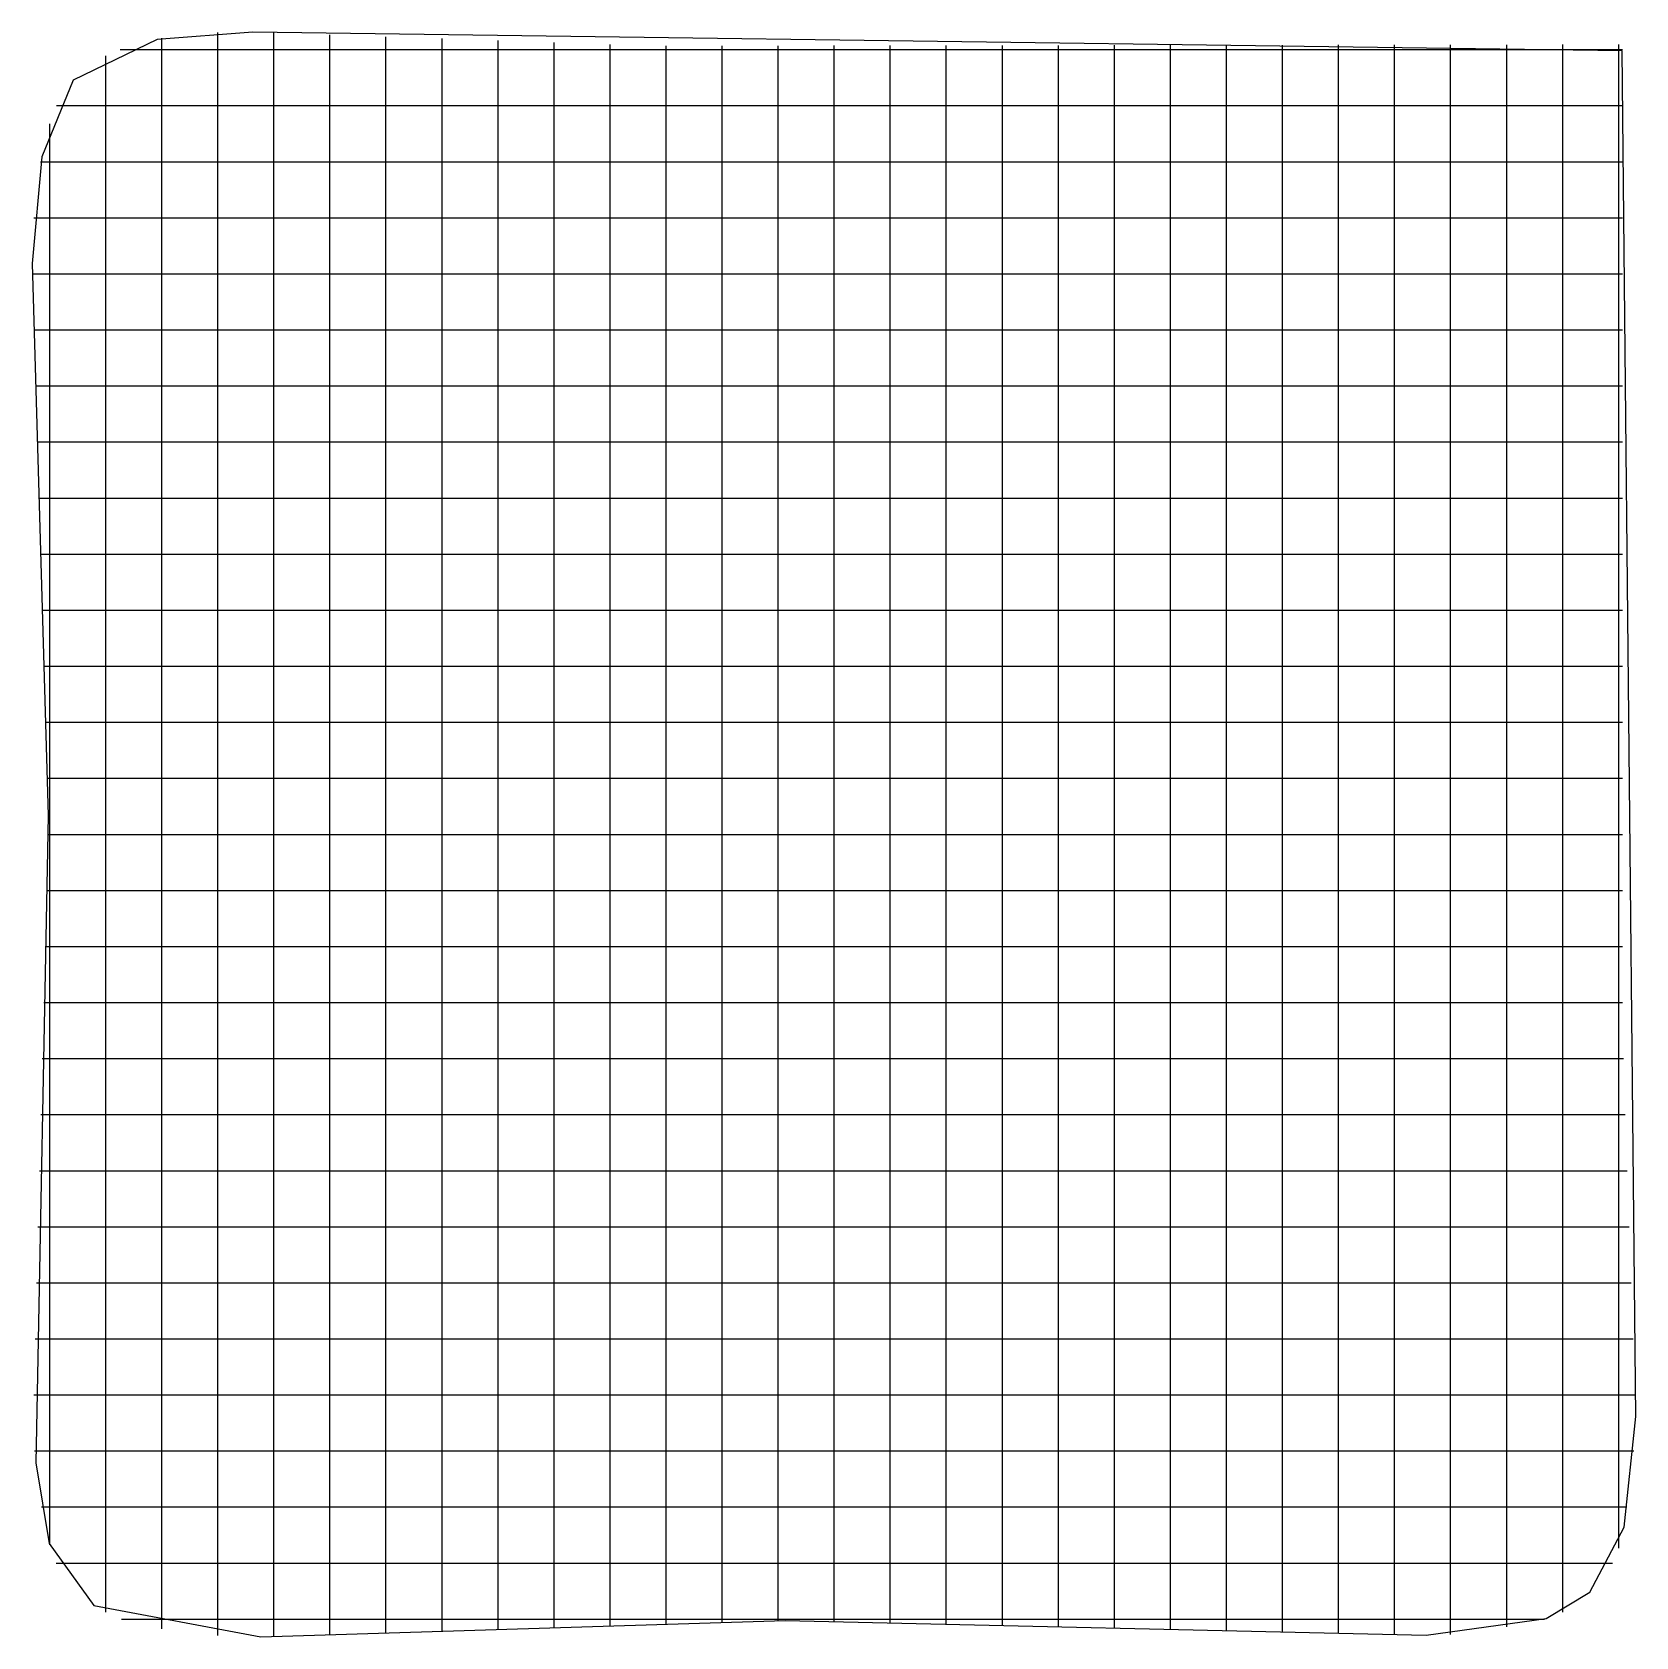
# Model space of a CAD drawing. Header units: metres. Extents: x 0.4 to 14.7, y 0.4 to 14.7.
import ezdxf

# ---------------------------------------------------------------- set-up
doc = ezdxf.new("R2010")
doc.units = ezdxf.units.M

msp = doc.modelspace()

# ---------------------------------------------------------------- linework, layer by layer
for p, q in [((1.593, 14.475), (1.593, 14.695)), ((2.093, 14.743), (2.093, 14.744)), ((2.093, 14.523), (2.093, 14.743)), ((2.593, 14.522), (2.593, 14.742)), ((3.093, 14.504), (3.093, 14.724)), ((3.593, 14.487), (3.593, 14.707)), ((4.093, 14.689), (4.093, 14.69)), ((4.093, 14.47), (4.093, 14.689)), ((4.593, 14.452), (4.593, 14.672)), ((5.093, 14.435), (5.093, 14.655)), ((5.593, 14.417), (5.593, 14.637)), ((6.093, 14.405), (6.093, 14.625)), ((6.593, 14.406), (6.593, 14.626)), ((7.093, 14.407), (7.093, 14.627)), ((7.593, 14.408), (7.593, 14.628)), ((8.093, 14.408), (8.093, 14.628)), ((8.593, 14.409), (8.593, 14.629)), ((9.093, 14.41), (9.093, 14.63)), ((9.593, 14.41), (9.593, 14.63)), ((10.093, 14.411), (10.093, 14.631)), ((10.593, 14.412), (10.593, 14.632)), ((11.093, 14.413), (11.093, 14.633)), ((11.593, 14.413), (11.593, 14.633)), ((12.093, 14.414), (12.093, 14.634)), ((12.593, 14.415), (12.593, 14.635)), ((13.093, 14.635), (13.093, 14.636)), ((13.093, 14.416), (13.093, 14.635)), ((13.593, 14.416), (13.593, 14.636)), ((14.093, 14.417), (14.093, 14.637)), ((14.593, 14.418), (14.593, 14.638)), ((1.093, 14.536), (1.093, 14.537)), ((1.093, 14.317), (1.093, 14.536)), ((1.221, 14.592), (1.441, 14.592)), ((1.221, 14.592), (1.441, 14.592)), ((1.441, 14.592), (1.576, 14.592)), ((1.576, 14.592), (1.656, 14.592)), ((1.593, 14.13), (1.593, 14.475)), ((1.656, 14.592), (2.755, 14.592)), ((2.093, 14.149), (2.093, 14.523)), ((2.593, 14.146), (2.593, 14.522)), ((2.755, 14.592), (3.156, 14.592)), ((3.093, 14.137), (3.093, 14.504)), ((3.156, 14.592), (3.376, 14.592)), ((3.376, 14.592), (3.456, 14.592)), ((3.456, 14.592), (4.555, 14.592)), ((3.593, 14.129), (3.593, 14.487)), ((4.093, 14.12), (4.093, 14.47)), ((4.555, 14.592), (4.956, 14.592)), ((4.956, 14.592), (5.176, 14.592)), ((5.176, 14.592), (5.256, 14.592)), ((5.256, 14.592), (5.877, 14.592)), ((5.877, 14.592), (6.097, 14.592)), ((6.097, 14.592), (6.498, 14.592)), ((6.498, 14.592), (7.597, 14.592)), ((7.597, 14.592), (7.677, 14.592)), ((7.677, 14.592), (7.897, 14.592)), ((7.897, 14.592), (8.298, 14.592)), ((8.298, 14.592), (9.397, 14.592)), ((9.397, 14.592), (9.477, 14.592)), ((9.477, 14.592), (9.697, 14.592)), ((9.697, 14.592), (10.098, 14.592)), ((10.098, 14.592), (11.197, 14.592)), ((11.197, 14.592), (11.277, 14.592)), ((11.277, 14.592), (11.497, 14.592)), ((11.497, 14.592), (11.898, 14.592)), ((11.898, 14.592), (12.997, 14.592)), ((12.997, 14.592), (13.077, 14.592)), ((13.077, 14.592), (13.297, 14.592)), ((13.297, 14.592), (13.698, 14.592)), ((13.698, 14.592), (14.546, 14.592)), ((14.546, 14.592), (14.626, 14.592)), ((1.093, 14.053), (1.093, 14.317)), ((4.593, 14.112), (4.593, 14.452)), ((5.093, 14.104), (5.093, 14.435)), ((5.593, 14.095), (5.593, 14.417)), ((6.093, 14.09), (6.093, 14.405)), ((6.593, 14.095), (6.593, 14.406)), ((7.093, 14.1), (7.093, 14.407)), ((7.593, 14.1), (7.593, 14.408)), ((8.093, 14.096), (8.093, 14.408)), ((8.593, 14.094), (8.593, 14.409)), ((9.093, 14.091), (9.093, 14.41)), ((9.593, 14.088), (9.593, 14.41)), ((10.093, 14.086), (10.093, 14.411)), ((10.593, 14.083), (10.593, 14.412)), ((11.093, 14.081), (11.093, 14.413)), ((11.593, 14.078), (11.593, 14.413)), ((12.093, 14.075), (12.093, 14.414)), ((12.593, 14.073), (12.593, 14.415)), ((13.093, 14.073), (13.093, 14.416)), ((13.593, 14.092), (13.593, 14.416)), ((14.093, 14.127), (14.093, 14.417)), ((14.593, 14.281), (14.593, 14.418)), ((14.593, 14.201), (14.593, 14.281)), ((14.593, 13.103), (14.593, 14.201)), ((0.654, 14.092), (0.874, 14.092)), ((0.654, 14.092), (0.874, 14.092)), ((0.874, 14.092), (1.161, 14.092)), ((1.093, 12.955), (1.093, 14.053)), ((1.161, 14.092), (2.259, 14.092)), ((1.593, 13.031), (1.593, 14.13)), ((2.093, 13.051), (2.093, 14.149)), ((2.259, 14.092), (2.339, 14.092)), ((2.339, 14.092), (2.559, 14.092)), ((2.559, 14.092), (2.961, 14.092)), ((2.593, 13.047), (2.593, 14.146)), ((2.961, 14.092), (4.059, 14.092)), ((3.093, 13.039), (3.093, 14.137)), ((3.593, 13.031), (3.593, 14.129)), ((4.059, 14.092), (4.139, 14.092)), ((4.093, 13.022), (4.093, 14.12)), ((4.139, 14.092), (4.359, 14.092)), ((4.359, 14.092), (4.761, 14.092)), ((4.593, 13.013), (4.593, 14.112)), ((4.761, 14.092), (5.859, 14.092)), ((5.093, 13.005), (5.093, 14.104)), ((5.593, 12.996), (5.593, 14.095)), ((5.859, 14.092), (5.939, 14.092)), ((5.939, 14.092), (6.159, 14.092)), ((6.093, 12.992), (6.093, 14.09)), ((6.159, 14.092), (6.561, 14.092)), ((6.561, 14.092), (7.659, 14.092)), ((6.593, 12.997), (6.593, 14.095)), ((7.093, 13.002), (7.093, 14.1)), ((7.593, 13), (7.593, 14.1)), ((7.659, 14.092), (7.739, 14.092)), ((7.739, 14.092), (7.959, 14.092)), ((7.959, 14.092), (8.361, 14.092)), ((8.093, 12.998), (8.093, 14.096)), ((8.361, 14.092), (9.459, 14.092)), ((8.593, 12.996), (8.593, 14.094)), ((9.093, 12.993), (9.093, 14.091)), ((9.459, 14.092), (9.539, 14.092)), ((9.539, 14.092), (9.759, 14.092)), ((9.593, 12.99), (9.593, 14.088)), ((9.759, 14.092), (10.161, 14.092)), ((10.093, 12.987), (10.093, 14.086)), ((10.161, 14.092), (11.259, 14.092)), ((10.593, 12.985), (10.593, 14.083)), ((11.093, 12.982), (11.093, 14.081)), ((11.259, 14.092), (11.339, 14.092)), ((11.339, 14.092), (11.559, 14.092)), ((11.559, 14.092), (11.961, 14.092)), ((11.593, 12.979), (11.593, 14.078)), ((11.961, 14.092), (13.059, 14.092)), ((12.093, 12.977), (12.093, 14.075)), ((12.593, 12.974), (12.593, 14.073)), ((13.059, 14.092), (13.139, 14.092)), ((13.093, 12.974), (13.093, 14.073)), ((13.139, 14.092), (13.359, 14.092)), ((13.359, 14.092), (13.761, 14.092)), ((13.593, 12.993), (13.593, 14.092)), ((13.761, 14.092), (14.546, 14.092)), ((14.093, 13.029), (14.093, 14.127)), ((14.546, 14.092), (14.626, 14.092)), ((0.593, 13.909), (0.593, 13.929)), ((0.593, 13.689), (0.593, 13.909)), ((0.593, 13.288), (0.593, 13.689)), ((0.511, 13.592), (0.731, 13.592)), ((0.511, 13.592), (0.731, 13.592)), ((0.731, 13.592), (1.056, 13.592)), ((1.056, 13.592), (2.154, 13.592)), ((2.154, 13.592), (2.235, 13.592)), ((2.235, 13.592), (2.454, 13.592)), ((2.454, 13.592), (2.856, 13.592)), ((2.856, 13.592), (3.954, 13.592)), ((3.954, 13.592), (4.035, 13.592)), ((4.035, 13.592), (4.254, 13.592)), ((4.254, 13.592), (4.656, 13.592)), ((4.656, 13.592), (5.754, 13.592)), ((5.754, 13.592), (5.835, 13.592)), ((5.835, 13.592), (6.054, 13.592)), ((6.054, 13.592), (6.456, 13.592)), ((6.456, 13.592), (7.554, 13.592)), ((7.554, 13.592), (7.635, 13.592)), ((7.635, 13.592), (7.854, 13.592)), ((7.854, 13.592), (8.256, 13.592)), ((8.256, 13.592), (9.354, 13.592)), ((9.354, 13.592), (9.435, 13.592)), ((9.435, 13.592), (9.654, 13.592)), ((9.654, 13.592), (10.056, 13.592)), ((10.056, 13.592), (11.154, 13.592)), ((11.154, 13.592), (11.235, 13.592)), ((11.235, 13.592), (11.454, 13.592)), ((11.454, 13.592), (11.856, 13.592)), ((11.856, 13.592), (12.954, 13.592)), ((12.954, 13.592), (13.035, 13.592)), ((13.035, 13.592), (13.254, 13.592)), ((13.254, 13.592), (13.656, 13.592)), ((13.656, 13.592), (14.546, 13.592)), ((14.546, 13.592), (14.626, 13.592)), ((0.593, 12.189), (0.593, 13.288)), ((0.451, 13.092), (0.671, 13.092)), ((0.451, 13.092), (0.671, 13.092)), ((0.671, 13.092), (1.012, 13.092)), ((1.012, 13.092), (2.11, 13.092)), ((1.593, 12.951), (1.593, 13.031)), ((2.093, 12.971), (2.093, 13.051)), ((2.11, 13.092), (2.191, 13.092)), ((2.191, 13.092), (2.41, 13.092)), ((2.41, 13.092), (2.812, 13.092)), ((2.593, 12.967), (2.593, 13.047)), ((2.812, 13.092), (3.91, 13.092)), ((3.093, 12.959), (3.093, 13.039)), ((3.593, 12.95), (3.593, 13.031)), ((3.91, 13.092), (3.991, 13.092)), ((3.991, 13.092), (4.21, 13.092)), ((4.21, 13.092), (4.612, 13.092)), ((4.612, 13.092), (5.71, 13.092)), ((5.71, 13.092), (5.791, 13.092)), ((5.791, 13.092), (6.01, 13.092)), ((6.01, 13.092), (6.412, 13.092)), ((6.412, 13.092), (7.51, 13.092)), ((7.51, 13.092), (7.591, 13.092)), ((7.591, 13.092), (7.81, 13.092)), ((7.81, 13.092), (8.212, 13.092)), ((8.212, 13.092), (9.31, 13.092)), ((9.31, 13.092), (9.391, 13.092)), ((9.391, 13.092), (9.61, 13.092)), ((9.61, 13.092), (10.012, 13.092)), ((10.012, 13.092), (11.11, 13.092)), ((11.11, 13.092), (11.191, 13.092)), ((11.191, 13.092), (11.41, 13.092)), ((11.41, 13.092), (11.812, 13.092)), ((11.812, 13.092), (12.91, 13.092)), ((12.91, 13.092), (12.991, 13.092)), ((12.991, 13.092), (13.21, 13.092)), ((13.21, 13.092), (13.612, 13.092)), ((13.612, 13.092), (14.546, 13.092)), ((14.093, 12.949), (14.093, 13.029)), ((14.546, 13.092), (14.626, 13.092)), ((14.593, 12.701), (14.593, 13.103)), ((1.093, 12.875), (1.093, 12.955)), ((1.593, 12.731), (1.593, 12.951)), ((2.093, 12.751), (2.093, 12.971)), ((2.593, 12.748), (2.593, 12.967)), ((3.093, 12.739), (3.093, 12.959)), ((3.593, 12.731), (3.593, 12.95)), ((4.093, 12.941), (4.093, 13.022)), ((4.093, 12.722), (4.093, 12.941)), ((4.593, 12.933), (4.593, 13.013)), ((4.593, 12.713), (4.593, 12.933)), ((5.093, 12.925), (5.093, 13.005)), ((5.093, 12.705), (5.093, 12.925)), ((5.593, 12.916), (5.593, 12.996)), ((5.593, 12.696), (5.593, 12.916)), ((6.093, 12.911), (6.093, 12.992)), ((6.093, 12.692), (6.093, 12.911)), ((6.593, 12.916), (6.593, 12.997)), ((6.593, 12.697), (6.593, 12.916)), ((7.093, 12.921), (7.093, 13.002)), ((7.093, 12.702), (7.093, 12.921)), ((7.593, 12.92), (7.593, 13)), ((7.593, 12.701), (7.593, 12.92)), ((8.093, 12.918), (8.093, 12.998)), ((8.093, 12.698), (8.093, 12.918)), ((8.593, 12.915), (8.593, 12.996)), ((8.593, 12.696), (8.593, 12.915)), ((9.093, 12.913), (9.093, 12.993)), ((9.093, 12.693), (9.093, 12.913)), ((9.593, 12.91), (9.593, 12.99)), ((9.593, 12.69), (9.593, 12.91)), ((10.093, 12.907), (10.093, 12.987)), ((10.093, 12.687), (10.093, 12.907)), ((10.593, 12.905), (10.593, 12.985)), ((10.593, 12.685), (10.593, 12.905)), ((11.093, 12.901), (11.093, 12.982)), ((11.093, 12.682), (11.093, 12.901)), ((11.593, 12.899), (11.593, 12.979)), ((11.593, 12.679), (11.593, 12.899)), ((12.093, 12.896), (12.093, 12.977)), ((12.093, 12.677), (12.093, 12.896)), ((12.593, 12.894), (12.593, 12.974)), ((12.593, 12.674), (12.593, 12.894)), ((13.093, 12.894), (13.093, 12.974)), ((13.093, 12.675), (13.093, 12.894)), ((13.593, 12.913), (13.593, 12.993)), ((13.593, 12.693), (13.593, 12.913)), ((14.093, 12.729), (14.093, 12.949)), ((1.093, 12.655), (1.093, 12.875)), ((2.093, 12.349), (2.093, 12.751)), ((2.593, 12.346), (2.593, 12.748)), ((1.093, 12.253), (1.093, 12.655)), ((1.593, 12.33), (1.593, 12.731)), ((3.093, 12.337), (3.093, 12.739)), ((3.593, 12.329), (3.593, 12.731)), ((4.093, 12.32), (4.093, 12.722)), ((4.593, 12.312), (4.593, 12.713)), ((5.093, 12.304), (5.093, 12.705)), ((5.593, 12.295), (5.593, 12.696)), ((6.093, 12.29), (6.093, 12.692)), ((6.593, 12.295), (6.593, 12.697)), ((7.093, 12.3), (7.093, 12.702)), ((7.593, 12.3), (7.593, 12.701)), ((8.093, 12.296), (8.093, 12.698)), ((8.593, 12.294), (8.593, 12.696)), ((9.093, 12.291), (9.093, 12.693)), ((9.593, 12.288), (9.593, 12.69)), ((10.093, 12.286), (10.093, 12.687)), ((10.593, 12.283), (10.593, 12.685)), ((11.093, 12.281), (11.093, 12.682)), ((11.593, 12.278), (11.593, 12.679)), ((12.093, 12.275), (12.093, 12.677)), ((12.593, 12.273), (12.593, 12.674)), ((13.093, 12.273), (13.093, 12.675)), ((13.593, 12.292), (13.593, 12.693)), ((14.093, 12.327), (14.093, 12.729)), ((14.593, 12.481), (14.593, 12.701)), ((0.438, 12.592), (0.658, 12.592)), ((0.438, 12.592), (0.658, 12.592)), ((0.658, 12.592), (1.003, 12.592)), ((1.003, 12.592), (2.101, 12.592)), ((2.101, 12.592), (2.181, 12.592)), ((2.181, 12.592), (2.401, 12.592)), ((2.401, 12.592), (2.803, 12.592)), ((2.803, 12.592), (3.901, 12.592)), ((3.901, 12.592), (3.981, 12.592)), ((3.981, 12.592), (4.201, 12.592)), ((4.201, 12.592), (4.603, 12.592)), ((4.603, 12.592), (5.701, 12.592)), ((5.701, 12.592), (5.781, 12.592)), ((5.781, 12.592), (6.001, 12.592)), ((6.001, 12.592), (6.403, 12.592)), ((6.403, 12.592), (7.501, 12.592)), ((7.501, 12.592), (7.581, 12.592)), ((7.581, 12.592), (7.801, 12.592)), ((7.801, 12.592), (8.203, 12.592)), ((8.203, 12.592), (9.301, 12.592)), ((9.301, 12.592), (9.381, 12.592)), ((9.381, 12.592), (9.601, 12.592)), ((9.601, 12.592), (10.003, 12.592)), ((10.003, 12.592), (11.101, 12.592)), ((11.101, 12.592), (11.181, 12.592)), ((11.181, 12.592), (11.401, 12.592)), ((11.401, 12.592), (11.803, 12.592)), ((11.803, 12.592), (12.901, 12.592)), ((12.901, 12.592), (12.981, 12.592)), ((12.981, 12.592), (13.201, 12.592)), ((13.201, 12.592), (13.603, 12.592)), ((13.603, 12.592), (14.546, 12.592)), ((14.546, 12.592), (14.626, 12.592)), ((14.593, 12.401), (14.593, 12.481)), ((1.593, 11.231), (1.593, 12.33)), ((2.093, 11.251), (2.093, 12.349)), ((2.593, 11.247), (2.593, 12.346)), ((3.093, 11.239), (3.093, 12.337)), ((3.593, 11.231), (3.593, 12.329)), ((4.093, 11.222), (4.093, 12.32)), ((4.593, 11.213), (4.593, 12.312)), ((14.093, 11.229), (14.093, 12.327)), ((14.593, 11.303), (14.593, 12.401)), ((0.593, 12.109), (0.593, 12.189)), ((1.093, 11.155), (1.093, 12.253)), ((5.093, 11.205), (5.093, 12.304)), ((5.593, 11.196), (5.593, 12.295)), ((6.093, 11.192), (6.093, 12.29)), ((6.593, 11.197), (6.593, 12.295)), ((7.093, 11.202), (7.093, 12.3)), ((7.593, 11.2), (7.593, 12.3)), ((8.093, 11.198), (8.093, 12.296)), ((8.593, 11.196), (8.593, 12.294)), ((9.093, 11.193), (9.093, 12.291)), ((9.593, 11.19), (9.593, 12.288)), ((10.093, 11.187), (10.093, 12.286)), ((10.593, 11.185), (10.593, 12.283)), ((11.093, 11.182), (11.093, 12.281)), ((11.593, 11.179), (11.593, 12.278)), ((12.093, 11.177), (12.093, 12.275)), ((12.593, 11.174), (12.593, 12.273)), ((13.093, 11.174), (13.093, 12.273)), ((13.593, 11.193), (13.593, 12.292)), ((0.453, 12.092), (0.673, 12.092)), ((0.453, 12.092), (0.673, 12.092)), ((0.593, 11.889), (0.593, 12.109)), ((0.673, 12.092), (1.014, 12.092)), ((1.014, 12.092), (2.112, 12.092)), ((2.112, 12.092), (2.192, 12.092)), ((2.192, 12.092), (2.412, 12.092)), ((2.412, 12.092), (2.814, 12.092)), ((2.814, 12.092), (3.912, 12.092)), ((3.912, 12.092), (3.992, 12.092)), ((3.992, 12.092), (4.212, 12.092)), ((4.212, 12.092), (4.614, 12.092)), ((4.614, 12.092), (5.712, 12.092)), ((5.712, 12.092), (5.792, 12.092)), ((5.792, 12.092), (6.012, 12.092)), ((6.012, 12.092), (6.414, 12.092)), ((6.414, 12.092), (7.512, 12.092)), ((7.512, 12.092), (7.592, 12.092)), ((7.592, 12.092), (7.812, 12.092)), ((7.812, 12.092), (8.214, 12.092)), ((8.214, 12.092), (9.312, 12.092)), ((9.312, 12.092), (9.392, 12.092)), ((9.392, 12.092), (9.612, 12.092)), ((9.612, 12.092), (10.014, 12.092)), ((10.014, 12.092), (11.112, 12.092)), ((11.112, 12.092), (11.192, 12.092)), ((11.192, 12.092), (11.412, 12.092)), ((11.412, 12.092), (11.814, 12.092)), ((11.814, 12.092), (12.912, 12.092)), ((12.912, 12.092), (12.992, 12.092)), ((12.992, 12.092), (13.212, 12.092)), ((13.212, 12.092), (13.614, 12.092)), ((13.614, 12.092), (14.546, 12.092)), ((14.546, 12.092), (14.626, 12.092)), ((0.593, 11.488), (0.593, 11.889)), ((0.468, 11.592), (0.688, 11.592)), ((0.468, 11.592), (0.688, 11.592)), ((0.593, 10.389), (0.593, 11.488)), ((0.688, 11.592), (1.024, 11.592)), ((1.024, 11.592), (2.123, 11.592)), ((2.123, 11.592), (2.203, 11.592)), ((2.203, 11.592), (2.423, 11.592)), ((2.423, 11.592), (2.824, 11.592)), ((2.824, 11.592), (3.923, 11.592)), ((3.923, 11.592), (4.003, 11.592)), ((4.003, 11.592), (4.223, 11.592)), ((4.223, 11.592), (4.624, 11.592)), ((4.624, 11.592), (5.723, 11.592)), ((5.723, 11.592), (5.803, 11.592)), ((5.803, 11.592), (6.023, 11.592)), ((6.023, 11.592), (6.424, 11.592)), ((6.424, 11.592), (7.523, 11.592)), ((7.523, 11.592), (7.603, 11.592)), ((7.603, 11.592), (7.823, 11.592)), ((7.823, 11.592), (8.224, 11.592)), ((8.224, 11.592), (9.323, 11.592)), ((9.323, 11.592), (9.403, 11.592)), ((9.403, 11.592), (9.623, 11.592)), ((9.623, 11.592), (10.024, 11.592)), ((10.024, 11.592), (11.123, 11.592)), ((11.123, 11.592), (11.203, 11.592)), ((11.203, 11.592), (11.423, 11.592)), ((11.423, 11.592), (11.824, 11.592)), ((11.824, 11.592), (12.923, 11.592)), ((12.923, 11.592), (13.003, 11.592)), ((13.003, 11.592), (13.223, 11.592)), ((13.223, 11.592), (13.624, 11.592)), ((13.624, 11.592), (14.546, 11.592)), ((14.546, 11.592), (14.626, 11.592)), ((1.593, 11.151), (1.593, 11.231)), ((2.093, 11.171), (2.093, 11.251)), ((2.093, 10.951), (2.093, 11.171)), ((2.593, 11.167), (2.593, 11.247)), ((2.593, 10.948), (2.593, 11.167)), ((3.093, 11.159), (3.093, 11.239)), ((3.593, 11.15), (3.593, 11.231)), ((4.093, 11.141), (4.093, 11.222)), ((4.593, 11.133), (4.593, 11.213)), ((5.093, 11.125), (5.093, 11.205)), ((5.593, 11.116), (5.593, 11.196)), ((6.093, 11.111), (6.093, 11.192)), ((6.593, 11.116), (6.593, 11.197)), ((7.093, 11.121), (7.093, 11.202)), ((7.593, 11.12), (7.593, 11.2)), ((8.093, 11.118), (8.093, 11.198)), ((8.593, 11.115), (8.593, 11.196)), ((9.093, 11.113), (9.093, 11.193)), ((9.593, 11.11), (9.593, 11.19)), ((10.093, 11.107), (10.093, 11.187)), ((10.593, 11.105), (10.593, 11.185)), ((11.093, 11.101), (11.093, 11.182)), ((11.593, 11.099), (11.593, 11.179)), ((12.093, 11.096), (12.093, 11.177)), ((12.593, 11.094), (12.593, 11.174)), ((13.093, 11.094), (13.093, 11.174)), ((13.593, 11.113), (13.593, 11.193)), ((14.093, 11.149), (14.093, 11.229)), ((14.593, 10.901), (14.593, 11.303)), ((0.484, 11.092), (0.704, 11.092)), ((0.484, 11.092), (0.704, 11.092)), ((0.704, 11.092), (1.036, 11.092)), ((1.036, 11.092), (2.135, 11.092)), ((1.093, 11.075), (1.093, 11.155)), ((1.093, 10.855), (1.093, 11.075)), ((1.593, 10.931), (1.593, 11.151)), ((2.135, 11.092), (2.215, 11.092)), ((2.215, 11.092), (2.435, 11.092)), ((2.435, 11.092), (2.836, 11.092)), ((2.836, 11.092), (3.935, 11.092)), ((3.093, 10.939), (3.093, 11.159)), ((3.593, 10.931), (3.593, 11.15)), ((3.935, 11.092), (4.015, 11.092)), ((4.015, 11.092), (4.235, 11.092)), ((4.093, 10.922), (4.093, 11.141)), ((4.235, 11.092), (4.636, 11.092)), ((4.593, 10.913), (4.593, 11.133)), ((4.636, 11.092), (5.735, 11.092)), ((5.093, 10.905), (5.093, 11.125)), ((5.593, 10.896), (5.593, 11.116)), ((5.735, 11.092), (5.815, 11.092)), ((5.815, 11.092), (6.035, 11.092)), ((6.035, 11.092), (6.436, 11.092)), ((6.093, 10.892), (6.093, 11.111)), ((6.436, 11.092), (7.535, 11.092)), ((6.593, 10.897), (6.593, 11.116)), ((7.093, 10.902), (7.093, 11.121)), ((7.535, 11.092), (7.615, 11.092)), ((7.593, 10.901), (7.593, 11.12)), ((7.615, 11.092), (7.835, 11.092)), ((7.835, 11.092), (8.236, 11.092)), ((8.093, 10.898), (8.093, 11.118)), ((8.236, 11.092), (9.335, 11.092)), ((8.593, 10.896), (8.593, 11.115)), ((9.093, 10.893), (9.093, 11.113)), ((9.335, 11.092), (9.415, 11.092)), ((9.415, 11.092), (9.635, 11.092)), ((9.593, 10.89), (9.593, 11.11)), ((9.635, 11.092), (10.036, 11.092)), ((10.036, 11.092), (11.135, 11.092)), ((10.093, 10.887), (10.093, 11.107)), ((10.593, 10.885), (10.593, 11.105)), ((11.093, 10.882), (11.093, 11.101)), ((11.135, 11.092), (11.215, 11.092)), ((11.215, 11.092), (11.435, 11.092)), ((11.435, 11.092), (11.836, 11.092)), ((11.593, 10.879), (11.593, 11.099)), ((11.836, 11.092), (12.935, 11.092)), ((12.093, 10.877), (12.093, 11.096)), ((12.593, 10.874), (12.593, 11.094)), ((12.935, 11.092), (13.015, 11.092)), ((13.015, 11.092), (13.235, 11.092)), ((13.093, 10.875), (13.093, 11.094)), ((13.235, 11.092), (13.636, 11.092)), ((13.593, 10.893), (13.593, 11.113)), ((13.636, 11.092), (14.546, 11.092)), ((14.093, 10.929), (14.093, 11.149)), ((14.546, 11.092), (14.626, 11.092)), ((1.593, 10.53), (1.593, 10.931)), ((2.093, 10.549), (2.093, 10.951)), ((2.593, 10.546), (2.593, 10.948)), ((3.093, 10.537), (3.093, 10.939)), ((3.593, 10.529), (3.593, 10.931)), ((4.093, 10.52), (4.093, 10.922)), ((4.593, 10.512), (4.593, 10.913)), ((5.093, 10.504), (5.093, 10.905)), ((5.593, 10.495), (5.593, 10.896)), ((6.093, 10.49), (6.093, 10.892)), ((6.593, 10.495), (6.593, 10.897)), ((7.093, 10.5), (7.093, 10.902)), ((7.593, 10.5), (7.593, 10.901)), ((8.093, 10.496), (8.093, 10.898)), ((8.593, 10.494), (8.593, 10.896)), ((9.093, 10.491), (9.093, 10.893)), ((9.593, 10.488), (9.593, 10.89)), ((10.093, 10.486), (10.093, 10.887)), ((10.593, 10.483), (10.593, 10.885)), ((11.093, 10.481), (11.093, 10.882)), ((13.593, 10.492), (13.593, 10.893)), ((14.093, 10.527), (14.093, 10.929)), ((14.593, 10.681), (14.593, 10.901)), ((1.093, 10.453), (1.093, 10.855)), ((11.593, 10.478), (11.593, 10.879)), ((12.093, 10.475), (12.093, 10.877)), ((12.593, 10.473), (12.593, 10.874)), ((13.093, 10.473), (13.093, 10.875)), ((14.593, 10.601), (14.593, 10.681)), ((14.593, 9.503), (14.593, 10.601)), ((0.499, 10.592), (0.719, 10.592)), ((0.499, 10.592), (0.719, 10.592)), ((0.719, 10.592), (1.047, 10.592)), ((1.047, 10.592), (2.146, 10.592)), ((1.093, 9.355), (1.093, 10.453)), ((1.593, 9.431), (1.593, 10.53)), ((2.093, 9.451), (2.093, 10.549)), ((2.146, 10.592), (2.226, 10.592)), ((2.226, 10.592), (2.446, 10.592)), ((2.446, 10.592), (2.847, 10.592)), ((2.593, 9.447), (2.593, 10.546)), ((2.847, 10.592), (3.946, 10.592)), ((3.093, 9.439), (3.093, 10.537)), ((3.593, 9.431), (3.593, 10.529)), ((3.946, 10.592), (4.026, 10.592)), ((4.026, 10.592), (4.246, 10.592)), ((4.093, 9.422), (4.093, 10.52)), ((4.246, 10.592), (4.647, 10.592)), ((4.593, 9.413), (4.593, 10.512)), ((4.647, 10.592), (5.746, 10.592)), ((5.093, 9.405), (5.093, 10.504)), ((5.593, 9.396), (5.593, 10.495)), ((5.746, 10.592), (5.826, 10.592)), ((5.826, 10.592), (6.046, 10.592)), ((6.046, 10.592), (6.447, 10.592)), ((6.093, 9.392), (6.093, 10.49)), ((6.447, 10.592), (7.546, 10.592)), ((6.593, 9.397), (6.593, 10.495)), ((7.093, 9.402), (7.093, 10.5)), ((7.546, 10.592), (7.626, 10.592)), ((7.593, 9.4), (7.593, 10.5)), ((7.626, 10.592), (7.846, 10.592)), ((7.846, 10.592), (8.247, 10.592)), ((8.093, 9.398), (8.093, 10.496)), ((8.247, 10.592), (9.346, 10.592)), ((8.593, 9.396), (8.593, 10.494)), ((9.093, 9.393), (9.093, 10.491)), ((9.346, 10.592), (9.426, 10.592)), ((9.426, 10.592), (9.646, 10.592)), ((9.593, 9.39), (9.593, 10.488)), ((9.646, 10.592), (10.047, 10.592)), ((10.047, 10.592), (11.146, 10.592)), ((10.093, 9.387), (10.093, 10.486)), ((10.593, 9.385), (10.593, 10.483)), ((11.093, 9.382), (11.093, 10.481)), ((11.146, 10.592), (11.226, 10.592)), ((11.226, 10.592), (11.446, 10.592)), ((11.446, 10.592), (11.847, 10.592)), ((11.593, 9.379), (11.593, 10.478)), ((11.847, 10.592), (12.946, 10.592)), ((12.093, 9.377), (12.093, 10.475)), ((12.593, 9.374), (12.593, 10.473)), ((12.946, 10.592), (13.026, 10.592)), ((13.026, 10.592), (13.246, 10.592)), ((13.093, 9.374), (13.093, 10.473)), ((13.246, 10.592), (13.647, 10.592)), ((13.593, 9.393), (13.593, 10.492)), ((13.647, 10.592), (14.546, 10.592)), ((14.093, 9.429), (14.093, 10.527)), ((14.546, 10.592), (14.626, 10.592)), ((0.593, 10.309), (0.593, 10.389)), ((0.593, 10.089), (0.593, 10.309)), ((0.514, 10.092), (0.734, 10.092)), ((0.514, 10.092), (0.734, 10.092)), ((0.593, 9.688), (0.593, 10.089)), ((0.734, 10.092), (1.058, 10.092)), ((1.058, 10.092), (2.157, 10.092)), ((2.157, 10.092), (2.237, 10.092)), ((2.237, 10.092), (2.457, 10.092)), ((2.457, 10.092), (2.858, 10.092)), ((2.858, 10.092), (3.957, 10.092)), ((3.957, 10.092), (4.037, 10.092)), ((4.037, 10.092), (4.257, 10.092)), ((4.257, 10.092), (4.658, 10.092)), ((4.658, 10.092), (5.757, 10.092)), ((5.757, 10.092), (5.837, 10.092)), ((5.837, 10.092), (6.057, 10.092)), ((6.057, 10.092), (6.458, 10.092)), ((6.458, 10.092), (7.557, 10.092)), ((7.557, 10.092), (7.637, 10.092)), ((7.637, 10.092), (7.857, 10.092)), ((7.857, 10.092), (8.258, 10.092)), ((8.258, 10.092), (9.357, 10.092)), ((9.357, 10.092), (9.437, 10.092)), ((9.437, 10.092), (9.657, 10.092)), ((9.657, 10.092), (10.058, 10.092)), ((10.058, 10.092), (11.157, 10.092)), ((11.157, 10.092), (11.237, 10.092)), ((11.237, 10.092), (11.457, 10.092)), ((11.457, 10.092), (11.858, 10.092)), ((11.858, 10.092), (12.957, 10.092)), ((12.957, 10.092), (13.037, 10.092)), ((13.037, 10.092), (13.257, 10.092)), ((13.257, 10.092), (13.658, 10.092)), ((13.658, 10.092), (14.546, 10.092)), ((14.546, 10.092), (14.626, 10.092)), ((0.529, 9.592), (0.749, 9.592)), ((0.529, 9.592), (0.749, 9.592)), ((0.593, 8.589), (0.593, 9.688)), ((0.749, 9.592), (1.069, 9.592)), ((1.069, 9.592), (2.168, 9.592)), ((2.168, 9.592), (2.249, 9.592)), ((2.249, 9.592), (2.468, 9.592)), ((2.468, 9.592), (2.869, 9.592)), ((2.869, 9.592), (3.968, 9.592)), ((3.968, 9.592), (4.049, 9.592)), ((4.049, 9.592), (4.268, 9.592)), ((4.268, 9.592), (4.669, 9.592)), ((4.669, 9.592), (5.768, 9.592)), ((5.768, 9.592), (5.849, 9.592)), ((5.849, 9.592), (6.068, 9.592)), ((6.068, 9.592), (6.469, 9.592)), ((6.469, 9.592), (7.568, 9.592)), ((7.568, 9.592), (7.649, 9.592)), ((7.649, 9.592), (7.868, 9.592)), ((7.868, 9.592), (8.269, 9.592)), ((8.269, 9.592), (9.368, 9.592)), ((9.368, 9.592), (9.449, 9.592)), ((9.449, 9.592), (9.668, 9.592)), ((9.668, 9.592), (10.069, 9.592)), ((10.069, 9.592), (11.168, 9.592)), ((11.168, 9.592), (11.249, 9.592)), ((11.249, 9.592), (11.468, 9.592)), ((11.468, 9.592), (11.869, 9.592)), ((11.869, 9.592), (12.968, 9.592)), ((12.968, 9.592), (13.049, 9.592)), ((13.049, 9.592), (13.268, 9.592)), ((13.268, 9.592), (13.669, 9.592)), ((13.669, 9.592), (14.546, 9.592)), ((14.546, 9.592), (14.626, 9.592)), ((2.093, 9.371), (2.093, 9.451)), ((14.593, 9.101), (14.593, 9.503)), ((1.093, 9.275), (1.093, 9.355)), ((1.593, 9.351), (1.593, 9.431)), ((1.593, 9.131), (1.593, 9.351)), ((2.093, 9.151), (2.093, 9.371)), ((2.593, 9.367), (2.593, 9.447)), ((2.593, 9.148), (2.593, 9.367)), ((3.093, 9.359), (3.093, 9.439)), ((3.093, 9.139), (3.093, 9.359)), ((3.593, 9.35), (3.593, 9.431)), ((3.593, 9.131), (3.593, 9.35)), ((4.093, 9.341), (4.093, 9.422)), ((4.093, 9.122), (4.093, 9.341)), ((4.593, 9.333), (4.593, 9.413)), ((4.593, 9.113), (4.593, 9.333)), ((5.093, 9.325), (5.093, 9.405)), ((5.093, 9.105), (5.093, 9.325)), ((5.593, 9.316), (5.593, 9.396)), ((5.593, 9.096), (5.593, 9.316)), ((6.093, 9.311), (6.093, 9.392)), ((6.093, 9.092), (6.093, 9.311)), ((6.593, 9.316), (6.593, 9.397)), ((6.593, 9.097), (6.593, 9.316)), ((7.093, 9.321), (7.093, 9.402)), ((7.093, 9.102), (7.093, 9.321)), ((7.593, 9.32), (7.593, 9.4)), ((7.593, 9.101), (7.593, 9.32)), ((8.093, 9.318), (8.093, 9.398)), ((8.093, 9.098), (8.093, 9.318)), ((8.593, 9.315), (8.593, 9.396)), ((8.593, 9.096), (8.593, 9.315)), ((9.093, 9.313), (9.093, 9.393)), ((9.093, 9.093), (9.093, 9.313)), ((9.593, 9.31), (9.593, 9.39)), ((9.593, 9.09), (9.593, 9.31)), ((10.093, 9.307), (10.093, 9.387)), ((10.093, 9.087), (10.093, 9.307)), ((10.593, 9.305), (10.593, 9.385)), ((11.093, 9.301), (11.093, 9.382)), ((11.593, 9.299), (11.593, 9.379)), ((12.093, 9.296), (12.093, 9.377)), ((12.593, 9.294), (12.593, 9.374)), ((13.093, 9.294), (13.093, 9.374)), ((13.593, 9.313), (13.593, 9.393)), ((13.593, 9.093), (13.593, 9.313)), ((14.093, 9.349), (14.093, 9.429)), ((14.093, 9.129), (14.093, 9.349)), ((1.093, 9.055), (1.093, 9.275)), ((10.593, 9.085), (10.593, 9.305)), ((11.093, 9.082), (11.093, 9.301)), ((11.593, 9.079), (11.593, 9.299)), ((12.093, 9.077), (12.093, 9.296)), ((12.593, 9.074), (12.593, 9.294)), ((13.093, 9.075), (13.093, 9.294)), ((0.545, 9.092), (0.765, 9.092)), ((0.545, 9.092), (0.765, 9.092)), ((0.765, 9.092), (1.081, 9.092)), ((1.081, 9.092), (2.179, 9.092)), ((1.093, 8.653), (1.093, 9.055)), ((1.593, 8.73), (1.593, 9.131)), ((2.093, 8.749), (2.093, 9.151)), ((2.179, 9.092), (2.26, 9.092)), ((2.26, 9.092), (2.479, 9.092)), ((2.479, 9.092), (2.881, 9.092)), ((2.593, 8.746), (2.593, 9.148)), ((2.881, 9.092), (3.979, 9.092)), ((3.093, 8.737), (3.093, 9.139)), ((3.593, 8.729), (3.593, 9.131)), ((3.979, 9.092), (4.06, 9.092)), ((4.06, 9.092), (4.279, 9.092)), ((4.093, 8.72), (4.093, 9.122)), ((4.279, 9.092), (4.681, 9.092)), ((4.593, 8.712), (4.593, 9.113)), ((4.681, 9.092), (5.779, 9.092)), ((5.093, 8.704), (5.093, 9.105)), ((5.593, 8.695), (5.593, 9.096)), ((5.779, 9.092), (5.86, 9.092)), ((5.86, 9.092), (6.079, 9.092)), ((6.079, 9.092), (6.481, 9.092)), ((6.093, 8.69), (6.093, 9.092)), ((6.481, 9.092), (7.579, 9.092)), ((6.593, 8.695), (6.593, 9.097)), ((7.093, 8.7), (7.093, 9.102)), ((7.579, 9.092), (7.66, 9.092)), ((7.593, 8.7), (7.593, 9.101)), ((7.66, 9.092), (7.879, 9.092)), ((7.879, 9.092), (8.281, 9.092)), ((8.093, 8.696), (8.093, 9.098)), ((8.281, 9.092), (9.379, 9.092)), ((8.593, 8.694), (8.593, 9.096)), ((9.093, 8.691), (9.093, 9.093)), ((9.379, 9.092), (9.46, 9.092)), ((9.46, 9.092), (9.679, 9.092)), ((9.593, 8.688), (9.593, 9.09)), ((9.679, 9.092), (10.081, 9.092)), ((10.081, 9.092), (11.179, 9.092)), ((10.093, 8.686), (10.093, 9.087)), ((10.593, 8.683), (10.593, 9.085)), ((11.093, 8.681), (11.093, 9.082)), ((11.179, 9.092), (11.26, 9.092)), ((11.26, 9.092), (11.479, 9.092)), ((11.479, 9.092), (11.881, 9.092)), ((11.593, 8.678), (11.593, 9.079)), ((11.881, 9.092), (12.979, 9.092)), ((12.093, 8.675), (12.093, 9.077)), ((12.593, 8.673), (12.593, 9.074)), ((12.979, 9.092), (13.06, 9.092)), ((13.06, 9.092), (13.279, 9.092)), ((13.093, 8.673), (13.093, 9.075)), ((13.279, 9.092), (13.681, 9.092)), ((13.593, 8.692), (13.593, 9.093)), ((13.681, 9.092), (14.546, 9.092)), ((14.093, 8.727), (14.093, 9.129)), ((14.546, 9.092), (14.626, 9.092)), ((14.593, 8.881), (14.593, 9.101)), ((14.593, 8.801), (14.593, 8.881)), ((2.093, 7.651), (2.093, 8.749)), ((2.593, 7.647), (2.593, 8.746)), ((3.093, 7.639), (3.093, 8.737)), ((14.593, 7.703), (14.593, 8.801)), ((0.56, 8.592), (0.78, 8.592)), ((0.56, 8.592), (0.78, 8.592)), ((0.593, 8.509), (0.593, 8.589)), ((0.78, 8.592), (1.092, 8.592)), ((1.092, 8.592), (2.19, 8.592)), ((1.093, 7.555), (1.093, 8.653)), ((1.593, 7.631), (1.593, 8.73)), ((2.19, 8.592), (2.271, 8.592)), ((2.271, 8.592), (2.49, 8.592)), ((2.49, 8.592), (2.892, 8.592)), ((2.892, 8.592), (3.99, 8.592)), ((3.593, 7.631), (3.593, 8.729)), ((3.99, 8.592), (4.071, 8.592)), ((4.071, 8.592), (4.29, 8.592)), ((4.093, 7.622), (4.093, 8.72)), ((4.29, 8.592), (4.692, 8.592)), ((4.593, 7.613), (4.593, 8.712)), ((4.692, 8.592), (5.79, 8.592)), ((5.093, 7.605), (5.093, 8.704)), ((5.593, 7.596), (5.593, 8.695)), ((5.79, 8.592), (5.871, 8.592)), ((5.871, 8.592), (6.09, 8.592)), ((6.09, 8.592), (6.492, 8.592)), ((6.093, 7.592), (6.093, 8.69)), ((6.492, 8.592), (7.59, 8.592)), ((6.593, 7.597), (6.593, 8.695)), ((7.093, 7.602), (7.093, 8.7)), ((7.59, 8.592), (7.671, 8.592)), ((7.593, 7.6), (7.593, 8.7)), ((7.671, 8.592), (7.89, 8.592)), ((7.89, 8.592), (8.292, 8.592)), ((8.093, 7.598), (8.093, 8.696)), ((8.292, 8.592), (9.39, 8.592)), ((8.593, 7.596), (8.593, 8.694)), ((9.093, 7.593), (9.093, 8.691)), ((9.39, 8.592), (9.471, 8.592)), ((9.471, 8.592), (9.69, 8.592)), ((9.593, 7.59), (9.593, 8.688)), ((9.69, 8.592), (10.092, 8.592)), ((10.092, 8.592), (11.19, 8.592)), ((10.093, 7.587), (10.093, 8.686)), ((10.593, 7.585), (10.593, 8.683)), ((11.093, 7.582), (11.093, 8.681)), ((11.19, 8.592), (11.271, 8.592)), ((11.271, 8.592), (11.49, 8.592)), ((11.49, 8.592), (11.892, 8.592)), ((11.593, 7.579), (11.593, 8.678)), ((11.892, 8.592), (12.99, 8.592)), ((12.093, 7.577), (12.093, 8.675)), ((12.593, 7.574), (12.593, 8.673)), ((12.99, 8.592), (13.071, 8.592)), ((13.071, 8.592), (13.29, 8.592)), ((13.093, 7.574), (13.093, 8.673)), ((13.29, 8.592), (13.692, 8.592)), ((13.593, 7.593), (13.593, 8.692)), ((13.692, 8.592), (14.546, 8.592)), ((14.093, 7.629), (14.093, 8.727)), ((14.546, 8.592), (14.626, 8.592)), ((0.593, 8.289), (0.593, 8.509)), ((0.593, 7.888), (0.593, 8.289)), ((0.575, 8.092), (0.795, 8.092)), ((0.575, 8.092), (0.795, 8.092)), ((0.795, 8.092), (1.103, 8.092)), ((1.103, 8.092), (2.202, 8.092)), ((2.202, 8.092), (2.282, 8.092)), ((2.282, 8.092), (2.501, 8.092)), ((2.501, 8.092), (2.903, 8.092)), ((2.903, 8.092), (4.002, 8.092)), ((4.002, 8.092), (4.082, 8.092)), ((4.082, 8.092), (4.301, 8.092)), ((4.301, 8.092), (4.703, 8.092)), ((4.703, 8.092), (5.802, 8.092)), ((5.802, 8.092), (5.882, 8.092)), ((5.882, 8.092), (6.101, 8.092)), ((6.101, 8.092), (6.503, 8.092)), ((6.503, 8.092), (7.602, 8.092)), ((7.602, 8.092), (7.682, 8.092)), ((7.682, 8.092), (7.901, 8.092)), ((7.901, 8.092), (8.303, 8.092)), ((8.303, 8.092), (9.402, 8.092)), ((9.402, 8.092), (9.482, 8.092)), ((9.482, 8.092), (9.701, 8.092)), ((9.701, 8.092), (10.103, 8.092)), ((10.103, 8.092), (11.202, 8.092)), ((11.202, 8.092), (11.282, 8.092)), ((11.282, 8.092), (11.501, 8.092)), ((11.501, 8.092), (11.903, 8.092)), ((11.903, 8.092), (13.002, 8.092)), ((13.002, 8.092), (13.082, 8.092)), ((13.082, 8.092), (13.301, 8.092)), ((13.301, 8.092), (13.703, 8.092)), ((13.703, 8.092), (14.546, 8.092)), ((14.546, 8.092), (14.626, 8.092)), ((0.593, 6.789), (0.593, 7.888)), ((0.576, 7.592), (0.577, 7.592)), ((0.576, 7.592), (0.577, 7.592)), ((0.577, 7.592), (0.796, 7.592)), ((0.796, 7.592), (1.104, 7.592)), ((1.104, 7.592), (2.203, 7.592)), ((1.593, 7.551), (1.593, 7.631)), ((2.093, 7.571), (2.093, 7.651)), ((2.203, 7.592), (2.283, 7.592)), ((2.283, 7.592), (2.502, 7.592)), ((2.502, 7.592), (2.904, 7.592)), ((2.593, 7.567), (2.593, 7.647)), ((2.904, 7.592), (4.003, 7.592)), ((3.093, 7.559), (3.093, 7.639)), ((3.593, 7.55), (3.593, 7.631)), ((4.003, 7.592), (4.083, 7.592)), ((4.083, 7.592), (4.302, 7.592)), ((4.093, 7.541), (4.093, 7.622)), ((4.302, 7.592), (4.704, 7.592)), ((4.593, 7.533), (4.593, 7.613)), ((4.704, 7.592), (5.803, 7.592)), ((5.093, 7.525), (5.093, 7.605)), ((5.593, 7.516), (5.593, 7.596)), ((5.803, 7.592), (5.883, 7.592)), ((5.883, 7.592), (6.102, 7.592)), ((6.093, 7.511), (6.093, 7.592)), ((6.102, 7.592), (6.504, 7.592)), ((6.504, 7.592), (7.603, 7.592)), ((6.593, 7.516), (6.593, 7.597)), ((7.093, 7.521), (7.093, 7.602)), ((7.593, 7.52), (7.593, 7.6)), ((7.603, 7.592), (7.683, 7.592)), ((7.683, 7.592), (7.902, 7.592)), ((7.902, 7.592), (8.304, 7.592)), ((8.093, 7.518), (8.093, 7.598)), ((8.304, 7.592), (9.403, 7.592)), ((8.593, 7.515), (8.593, 7.596)), ((9.093, 7.513), (9.093, 7.593)), ((9.403, 7.592), (9.483, 7.592)), ((9.483, 7.592), (9.702, 7.592)), ((9.593, 7.51), (9.593, 7.59)), ((9.702, 7.592), (10.104, 7.592)), ((10.093, 7.507), (10.093, 7.587)), ((10.104, 7.592), (11.203, 7.592)), ((11.203, 7.592), (11.283, 7.592)), ((11.283, 7.592), (11.502, 7.592)), ((11.502, 7.592), (11.904, 7.592)), ((11.904, 7.592), (13.003, 7.592)), ((13.003, 7.592), (13.083, 7.592)), ((13.083, 7.592), (13.302, 7.592)), ((13.302, 7.592), (13.704, 7.592)), ((13.593, 7.513), (13.593, 7.593)), ((13.704, 7.592), (14.546, 7.592)), ((14.093, 7.549), (14.093, 7.629)), ((14.546, 7.592), (14.626, 7.592)), ((14.593, 7.301), (14.593, 7.703)), ((1.093, 7.475), (1.093, 7.555)), ((1.093, 7.255), (1.093, 7.475)), ((1.593, 7.331), (1.593, 7.551)), ((2.093, 7.351), (2.093, 7.571)), ((2.593, 7.348), (2.593, 7.567)), ((3.093, 7.339), (3.093, 7.559)), ((3.593, 7.331), (3.593, 7.55)), ((4.093, 7.322), (4.093, 7.541)), ((4.593, 7.313), (4.593, 7.533)), ((5.093, 7.305), (5.093, 7.525)), ((5.593, 7.296), (5.593, 7.516)), ((6.093, 7.292), (6.093, 7.511)), ((6.593, 7.297), (6.593, 7.516)), ((7.093, 7.302), (7.093, 7.521)), ((7.593, 7.301), (7.593, 7.52)), ((8.093, 7.298), (8.093, 7.518)), ((8.593, 7.296), (8.593, 7.515)), ((9.093, 7.293), (9.093, 7.513)), ((9.593, 7.29), (9.593, 7.51)), ((10.093, 7.287), (10.093, 7.507)), ((10.593, 7.505), (10.593, 7.585)), ((10.593, 7.285), (10.593, 7.505)), ((11.093, 7.501), (11.093, 7.582)), ((11.093, 7.282), (11.093, 7.501)), ((11.593, 7.499), (11.593, 7.579)), ((11.593, 7.279), (11.593, 7.499)), ((12.093, 7.496), (12.093, 7.577)), ((12.093, 7.277), (12.093, 7.496)), ((12.593, 7.494), (12.593, 7.574)), ((12.593, 7.274), (12.593, 7.494)), ((13.093, 7.494), (13.093, 7.574)), ((13.093, 7.275), (13.093, 7.494)), ((13.593, 7.293), (13.593, 7.513)), ((14.093, 7.329), (14.093, 7.549)), ((1.593, 6.93), (1.593, 7.331)), ((2.093, 6.949), (2.093, 7.351)), ((2.593, 6.946), (2.593, 7.348)), ((3.093, 6.937), (3.093, 7.339)), ((3.593, 6.929), (3.593, 7.331)), ((4.093, 6.92), (4.093, 7.322)), ((4.593, 6.912), (4.593, 7.313)), ((5.093, 6.904), (5.093, 7.305)), ((7.093, 6.9), (7.093, 7.302)), ((7.593, 6.9), (7.593, 7.301)), ((14.093, 6.927), (14.093, 7.329)), ((14.593, 7.081), (14.593, 7.301)), ((1.093, 6.853), (1.093, 7.255)), ((5.593, 6.895), (5.593, 7.296)), ((6.093, 6.89), (6.093, 7.292)), ((6.593, 6.895), (6.593, 7.297)), ((8.093, 6.896), (8.093, 7.298)), ((8.593, 6.894), (8.593, 7.296)), ((9.093, 6.891), (9.093, 7.293)), ((9.593, 6.888), (9.593, 7.29)), ((10.093, 6.886), (10.093, 7.287)), ((10.593, 6.883), (10.593, 7.285)), ((11.093, 6.881), (11.093, 7.282)), ((11.593, 6.878), (11.593, 7.279)), ((12.093, 6.875), (12.093, 7.277)), ((12.593, 6.873), (12.593, 7.274)), ((13.093, 6.873), (13.093, 7.275)), ((13.593, 6.892), (13.593, 7.293)), ((0.564, 7.092), (0.784, 7.092)), ((0.564, 7.092), (0.784, 7.092)), ((0.784, 7.092), (1.095, 7.092)), ((1.095, 7.092), (2.193, 7.092)), ((2.193, 7.092), (2.274, 7.092)), ((2.274, 7.092), (2.493, 7.092)), ((2.493, 7.092), (2.895, 7.092)), ((2.895, 7.092), (3.993, 7.092)), ((3.993, 7.092), (4.074, 7.092)), ((4.074, 7.092), (4.293, 7.092)), ((4.293, 7.092), (4.695, 7.092)), ((4.695, 7.092), (5.793, 7.092)), ((5.793, 7.092), (5.874, 7.092)), ((5.874, 7.092), (6.093, 7.092)), ((6.093, 7.092), (6.495, 7.092)), ((6.495, 7.092), (7.593, 7.092)), ((7.593, 7.092), (7.674, 7.092)), ((7.674, 7.092), (7.893, 7.092)), ((7.893, 7.092), (8.295, 7.092)), ((8.295, 7.092), (9.393, 7.092)), ((9.393, 7.092), (9.474, 7.092)), ((9.474, 7.092), (9.693, 7.092)), ((9.693, 7.092), (10.095, 7.092)), ((10.095, 7.092), (11.193, 7.092)), ((11.193, 7.092), (11.274, 7.092)), ((11.274, 7.092), (11.493, 7.092)), ((11.493, 7.092), (11.895, 7.092)), ((11.895, 7.092), (12.993, 7.092)), ((12.993, 7.092), (13.074, 7.092)), ((13.074, 7.092), (13.293, 7.092)), ((13.293, 7.092), (13.695, 7.092)), ((13.695, 7.092), (14.546, 7.092)), ((14.546, 7.092), (14.626, 7.092)), ((14.593, 7.001), (14.593, 7.081)), ((1.593, 5.831), (1.593, 6.93)), ((2.093, 5.851), (2.093, 6.949)), ((2.593, 5.847), (2.593, 6.946)), ((3.093, 5.839), (3.093, 6.937)), ((3.593, 5.831), (3.593, 6.929)), ((4.093, 5.822), (4.093, 6.92)), ((4.593, 5.813), (4.593, 6.912)), ((5.093, 5.805), (5.093, 6.904)), ((5.593, 5.796), (5.593, 6.895)), ((6.093, 5.792), (6.093, 6.89)), ((6.593, 5.797), (6.593, 6.895)), ((7.093, 5.802), (7.093, 6.9)), ((7.593, 5.8), (7.593, 6.9)), ((8.093, 5.798), (8.093, 6.896)), ((8.593, 5.796), (8.593, 6.894)), ((9.093, 5.793), (9.093, 6.891)), ((9.593, 5.79), (9.593, 6.888)), ((10.093, 5.787), (10.093, 6.886)), ((10.593, 5.785), (10.593, 6.883)), ((11.093, 5.782), (11.093, 6.881)), ((11.593, 5.779), (11.593, 6.878)), ((12.093, 5.777), (12.093, 6.875)), ((12.593, 5.774), (12.593, 6.873)), ((13.093, 5.774), (13.093, 6.873)), ((13.593, 5.793), (13.593, 6.892)), ((14.093, 5.829), (14.093, 6.927)), ((14.593, 5.903), (14.593, 7.001)), ((0.593, 6.709), (0.593, 6.789)), ((1.093, 5.755), (1.093, 6.853)), ((0.551, 6.592), (0.771, 6.592)), ((0.551, 6.592), (0.771, 6.592)), ((0.593, 6.489), (0.593, 6.709)), ((0.771, 6.592), (1.085, 6.592)), ((1.085, 6.592), (2.184, 6.592)), ((2.184, 6.592), (2.264, 6.592)), ((2.264, 6.592), (2.484, 6.592)), ((2.484, 6.592), (2.885, 6.592)), ((2.885, 6.592), (3.984, 6.592)), ((3.984, 6.592), (4.064, 6.592)), ((4.064, 6.592), (4.284, 6.592)), ((4.284, 6.592), (4.685, 6.592)), ((4.685, 6.592), (5.784, 6.592)), ((5.784, 6.592), (5.864, 6.592)), ((5.864, 6.592), (6.084, 6.592)), ((6.084, 6.592), (6.485, 6.592)), ((6.485, 6.592), (7.584, 6.592)), ((7.584, 6.592), (7.664, 6.592)), ((7.664, 6.592), (7.884, 6.592)), ((7.884, 6.592), (8.285, 6.592)), ((8.285, 6.592), (9.384, 6.592)), ((9.384, 6.592), (9.464, 6.592)), ((9.464, 6.592), (9.684, 6.592)), ((9.684, 6.592), (10.085, 6.592)), ((10.085, 6.592), (11.184, 6.592)), ((11.184, 6.592), (11.264, 6.592)), ((11.264, 6.592), (11.484, 6.592)), ((11.484, 6.592), (11.885, 6.592)), ((11.885, 6.592), (12.984, 6.592)), ((12.984, 6.592), (13.064, 6.592)), ((13.064, 6.592), (13.284, 6.592)), ((13.284, 6.592), (13.685, 6.592)), ((13.685, 6.592), (14.546, 6.592)), ((14.546, 6.592), (14.626, 6.592)), ((0.593, 6.088), (0.593, 6.489)), ((0.539, 6.092), (0.759, 6.092)), ((0.539, 6.092), (0.759, 6.092)), ((0.593, 4.989), (0.593, 6.088)), ((0.759, 6.092), (1.076, 6.092)), ((1.076, 6.092), (2.175, 6.092)), ((2.175, 6.092), (2.255, 6.092)), ((2.255, 6.092), (2.475, 6.092)), ((2.475, 6.092), (2.876, 6.092)), ((2.876, 6.092), (3.975, 6.092)), ((3.975, 6.092), (4.055, 6.092)), ((4.055, 6.092), (4.275, 6.092)), ((4.275, 6.092), (4.676, 6.092)), ((4.676, 6.092), (5.775, 6.092)), ((5.775, 6.092), (5.855, 6.092)), ((5.855, 6.092), (6.075, 6.092)), ((6.075, 6.092), (6.476, 6.092)), ((6.476, 6.092), (7.575, 6.092)), ((7.575, 6.092), (7.655, 6.092)), ((7.655, 6.092), (7.875, 6.092)), ((7.875, 6.092), (8.276, 6.092)), ((8.276, 6.092), (9.375, 6.092)), ((9.375, 6.092), (9.455, 6.092)), ((9.455, 6.092), (9.675, 6.092)), ((9.675, 6.092), (10.076, 6.092)), ((10.076, 6.092), (11.175, 6.092)), ((11.175, 6.092), (11.255, 6.092)), ((11.255, 6.092), (11.475, 6.092)), ((11.475, 6.092), (11.876, 6.092)), ((11.876, 6.092), (12.975, 6.092)), ((12.975, 6.092), (13.055, 6.092)), ((13.055, 6.092), (13.275, 6.092)), ((13.275, 6.092), (13.676, 6.092)), ((13.676, 6.092), (14.546, 6.092)), ((14.546, 6.092), (14.626, 6.092)), ((14.593, 5.501), (14.593, 5.903)), ((1.093, 5.675), (1.093, 5.755)), ((1.593, 5.751), (1.593, 5.831)), ((1.593, 5.531), (1.593, 5.751)), ((2.093, 5.771), (2.093, 5.851)), ((2.093, 5.551), (2.093, 5.771)), ((2.593, 5.767), (2.593, 5.847)), ((2.593, 5.548), (2.593, 5.767)), ((3.093, 5.759), (3.093, 5.839)), ((3.093, 5.539), (3.093, 5.759)), ((3.593, 5.75), (3.593, 5.831)), ((3.593, 5.531), (3.593, 5.75)), ((4.093, 5.741), (4.093, 5.822)), ((4.093, 5.522), (4.093, 5.741)), ((4.593, 5.733), (4.593, 5.813)), ((4.593, 5.513), (4.593, 5.733)), ((5.093, 5.725), (5.093, 5.805)), ((5.593, 5.716), (5.593, 5.796)), ((6.093, 5.711), (6.093, 5.792)), ((6.593, 5.716), (6.593, 5.797)), ((7.093, 5.721), (7.093, 5.802)), ((7.593, 5.72), (7.593, 5.8)), ((8.093, 5.718), (8.093, 5.798)), ((8.593, 5.715), (8.593, 5.796)), ((9.093, 5.713), (9.093, 5.793)), ((9.593, 5.71), (9.593, 5.79)), ((10.093, 5.707), (10.093, 5.787)), ((10.593, 5.705), (10.593, 5.785)), ((11.093, 5.701), (11.093, 5.782)), ((11.593, 5.699), (11.593, 5.779)), ((12.093, 5.696), (12.093, 5.777)), ((12.593, 5.694), (12.593, 5.774)), ((13.093, 5.694), (13.093, 5.774)), ((13.593, 5.713), (13.593, 5.793)), ((14.093, 5.749), (14.093, 5.829)), ((14.093, 5.529), (14.093, 5.749)), ((0.526, 5.592), (0.746, 5.592)), ((0.526, 5.592), (0.746, 5.592)), ((0.746, 5.592), (1.069, 5.592)), ((1.069, 5.592), (2.167, 5.592)), ((1.093, 5.455), (1.093, 5.675)), ((2.167, 5.592), (2.248, 5.592)), ((2.248, 5.592), (2.467, 5.592)), ((2.467, 5.592), (2.869, 5.592)), ((2.869, 5.592), (3.967, 5.592)), ((3.967, 5.592), (4.048, 5.592)), ((4.048, 5.592), (4.267, 5.592)), ((4.267, 5.592), (4.669, 5.592)), ((4.669, 5.592), (5.767, 5.592)), ((5.093, 5.505), (5.093, 5.725)), ((5.593, 5.496), (5.593, 5.716)), ((5.767, 5.592), (5.848, 5.592)), ((5.848, 5.592), (6.067, 5.592)), ((6.067, 5.592), (6.469, 5.592)), ((6.093, 5.492), (6.093, 5.711)), ((6.469, 5.592), (7.567, 5.592)), ((6.593, 5.497), (6.593, 5.716)), ((7.093, 5.502), (7.093, 5.721)), ((7.567, 5.592), (7.648, 5.592)), ((7.593, 5.501), (7.593, 5.72)), ((7.648, 5.592), (7.867, 5.592)), ((7.867, 5.592), (8.269, 5.592)), ((8.093, 5.498), (8.093, 5.718)), ((8.269, 5.592), (9.367, 5.592)), ((8.593, 5.496), (8.593, 5.715)), ((9.093, 5.493), (9.093, 5.713)), ((9.367, 5.592), (9.448, 5.592)), ((9.448, 5.592), (9.667, 5.592)), ((9.593, 5.49), (9.593, 5.71)), ((9.667, 5.592), (10.069, 5.592)), ((10.069, 5.592), (11.167, 5.592)), ((10.093, 5.487), (10.093, 5.707)), ((10.593, 5.485), (10.593, 5.705)), ((11.093, 5.482), (11.093, 5.701)), ((11.167, 5.592), (11.248, 5.592)), ((11.248, 5.592), (11.467, 5.592)), ((11.467, 5.592), (11.869, 5.592)), ((11.593, 5.479), (11.593, 5.699)), ((11.869, 5.592), (12.967, 5.592)), ((12.093, 5.477), (12.093, 5.696)), ((12.593, 5.474), (12.593, 5.694)), ((12.967, 5.592), (13.048, 5.592)), ((13.048, 5.592), (13.267, 5.592)), ((13.093, 5.475), (13.093, 5.694)), ((13.267, 5.592), (13.669, 5.592)), ((13.593, 5.493), (13.593, 5.713)), ((13.669, 5.592), (14.554, 5.592)), ((14.554, 5.592), (14.634, 5.592)), ((1.093, 5.053), (1.093, 5.455)), ((1.593, 5.13), (1.593, 5.531)), ((2.093, 5.149), (2.093, 5.551)), ((2.593, 5.146), (2.593, 5.548)), ((3.093, 5.137), (3.093, 5.539)), ((3.593, 5.129), (3.593, 5.531)), ((4.093, 5.12), (4.093, 5.522)), ((4.593, 5.112), (4.593, 5.513)), ((5.093, 5.104), (5.093, 5.505)), ((5.593, 5.095), (5.593, 5.496)), ((6.093, 5.09), (6.093, 5.492)), ((6.593, 5.095), (6.593, 5.497)), ((7.093, 5.1), (7.093, 5.502)), ((7.593, 5.1), (7.593, 5.501)), ((8.093, 5.096), (8.093, 5.498)), ((8.593, 5.094), (8.593, 5.496)), ((9.093, 5.091), (9.093, 5.493)), ((9.593, 5.088), (9.593, 5.49)), ((10.093, 5.086), (10.093, 5.487)), ((10.593, 5.083), (10.593, 5.485)), ((11.093, 5.081), (11.093, 5.482)), ((11.593, 5.078), (11.593, 5.479)), ((12.093, 5.075), (12.093, 5.477)), ((12.593, 5.073), (12.593, 5.474)), ((13.093, 5.073), (13.093, 5.475)), ((13.593, 5.092), (13.593, 5.493)), ((14.093, 5.127), (14.093, 5.529)), ((14.593, 5.281), (14.593, 5.501)), ((14.593, 5.201), (14.593, 5.281)), ((14.593, 4.103), (14.593, 5.201)), ((0.513, 5.092), (0.733, 5.092)), ((0.513, 5.092), (0.733, 5.092)), ((0.733, 5.092), (1.064, 5.092)), ((1.064, 5.092), (2.163, 5.092)), ((1.093, 3.955), (1.093, 5.053)), ((1.593, 4.031), (1.593, 5.13)), ((2.093, 4.051), (2.093, 5.149)), ((2.163, 5.092), (2.244, 5.092)), ((2.244, 5.092), (2.463, 5.092)), ((2.463, 5.092), (2.864, 5.092)), ((2.593, 4.047), (2.593, 5.146)), ((2.864, 5.092), (3.963, 5.092)), ((3.093, 4.039), (3.093, 5.137)), ((3.593, 4.031), (3.593, 5.129)), ((3.963, 5.092), (4.044, 5.092)), ((4.044, 5.092), (4.263, 5.092)), ((4.093, 4.022), (4.093, 5.12)), ((4.263, 5.092), (4.664, 5.092)), ((4.593, 4.013), (4.593, 5.112)), ((4.664, 5.092), (5.763, 5.092)), ((5.093, 4.005), (5.093, 5.104)), ((5.593, 3.996), (5.593, 5.095)), ((5.763, 5.092), (5.844, 5.092)), ((5.844, 5.092), (6.063, 5.092)), ((6.063, 5.092), (6.464, 5.092)), ((6.093, 3.992), (6.093, 5.09)), ((6.464, 5.092), (7.563, 5.092)), ((6.593, 3.997), (6.593, 5.095)), ((7.093, 4.002), (7.093, 5.1)), ((7.563, 5.092), (7.644, 5.092)), ((7.593, 4), (7.593, 5.1)), ((7.644, 5.092), (7.863, 5.092)), ((7.863, 5.092), (8.264, 5.092)), ((8.093, 3.998), (8.093, 5.096)), ((8.264, 5.092), (9.363, 5.092)), ((8.593, 3.996), (8.593, 5.094)), ((9.093, 3.993), (9.093, 5.091)), ((9.363, 5.092), (9.444, 5.092)), ((9.444, 5.092), (9.663, 5.092)), ((9.593, 3.99), (9.593, 5.088)), ((9.663, 5.092), (10.064, 5.092)), ((10.064, 5.092), (11.163, 5.092)), ((10.093, 3.987), (10.093, 5.086)), ((10.593, 3.985), (10.593, 5.083)), ((11.093, 3.982), (11.093, 5.081)), ((11.163, 5.092), (11.244, 5.092)), ((11.244, 5.092), (11.463, 5.092)), ((11.463, 5.092), (11.864, 5.092)), ((11.593, 3.979), (11.593, 5.078)), ((11.864, 5.092), (12.963, 5.092)), ((12.093, 3.977), (12.093, 5.075)), ((12.593, 3.974), (12.593, 5.073)), ((12.963, 5.092), (13.044, 5.092)), ((13.044, 5.092), (13.263, 5.092)), ((13.093, 3.974), (13.093, 5.073)), ((13.263, 5.092), (13.664, 5.092)), ((13.593, 3.993), (13.593, 5.092)), ((13.664, 5.092), (14.571, 5.092)), ((14.093, 4.029), (14.093, 5.127)), ((14.571, 5.092), (14.651, 5.092)), ((0.593, 4.909), (0.593, 4.989)), ((0.593, 4.689), (0.593, 4.909)), ((0.501, 4.592), (0.721, 4.592)), ((0.501, 4.592), (0.721, 4.592)), ((0.593, 4.288), (0.593, 4.689)), ((0.721, 4.592), (1.06, 4.592)), ((1.06, 4.592), (2.159, 4.592)), ((2.159, 4.592), (2.239, 4.592)), ((2.239, 4.592), (2.459, 4.592)), ((2.459, 4.592), (2.86, 4.592)), ((2.86, 4.592), (3.959, 4.592)), ((3.959, 4.592), (4.039, 4.592)), ((4.039, 4.592), (4.259, 4.592)), ((4.259, 4.592), (4.66, 4.592)), ((4.66, 4.592), (5.759, 4.592)), ((5.759, 4.592), (5.839, 4.592)), ((5.839, 4.592), (6.059, 4.592)), ((6.059, 4.592), (6.46, 4.592)), ((6.46, 4.592), (7.559, 4.592)), ((7.559, 4.592), (7.639, 4.592)), ((7.639, 4.592), (7.859, 4.592)), ((7.859, 4.592), (8.26, 4.592)), ((8.26, 4.592), (9.359, 4.592)), ((9.359, 4.592), (9.439, 4.592)), ((9.439, 4.592), (9.659, 4.592)), ((9.659, 4.592), (10.06, 4.592)), ((10.06, 4.592), (11.159, 4.592)), ((11.159, 4.592), (11.239, 4.592)), ((11.239, 4.592), (11.459, 4.592)), ((11.459, 4.592), (11.86, 4.592)), ((11.86, 4.592), (12.959, 4.592)), ((12.959, 4.592), (13.039, 4.592)), ((13.039, 4.592), (13.259, 4.592)), ((13.259, 4.592), (13.66, 4.592)), ((13.66, 4.592), (14.589, 4.592)), ((14.589, 4.592), (14.669, 4.592)), ((0.593, 3.189), (0.593, 4.288)), ((0.488, 4.092), (0.708, 4.092)), ((0.488, 4.092), (0.708, 4.092)), ((0.708, 4.092), (1.055, 4.092)), ((1.055, 4.092), (2.154, 4.092)), ((1.593, 3.951), (1.593, 4.031)), ((2.093, 3.971), (2.093, 4.051)), ((2.154, 4.092), (2.234, 4.092)), ((2.234, 4.092), (2.454, 4.092)), ((2.454, 4.092), (2.855, 4.092)), ((2.593, 3.967), (2.593, 4.047)), ((2.855, 4.092), (3.954, 4.092)), ((3.093, 3.959), (3.093, 4.039)), ((3.593, 3.95), (3.593, 4.031)), ((3.954, 4.092), (4.034, 4.092)), ((4.034, 4.092), (4.254, 4.092)), ((4.093, 3.941), (4.093, 4.022)), ((4.254, 4.092), (4.655, 4.092)), ((4.593, 3.933), (4.593, 4.013)), ((4.655, 4.092), (5.754, 4.092)), ((5.754, 4.092), (5.834, 4.092)), ((5.834, 4.092), (6.054, 4.092)), ((6.054, 4.092), (6.455, 4.092)), ((6.455, 4.092), (7.554, 4.092)), ((7.554, 4.092), (7.634, 4.092)), ((7.634, 4.092), (7.854, 4.092)), ((7.854, 4.092), (8.255, 4.092)), ((8.255, 4.092), (9.354, 4.092)), ((9.354, 4.092), (9.434, 4.092)), ((9.434, 4.092), (9.654, 4.092)), ((9.654, 4.092), (10.055, 4.092)), ((10.055, 4.092), (11.154, 4.092)), ((11.154, 4.092), (11.234, 4.092)), ((11.234, 4.092), (11.454, 4.092)), ((11.454, 4.092), (11.855, 4.092)), ((11.855, 4.092), (12.954, 4.092)), ((12.954, 4.092), (13.034, 4.092)), ((13.034, 4.092), (13.254, 4.092)), ((13.254, 4.092), (13.655, 4.092)), ((13.655, 4.092), (14.607, 4.092)), ((14.093, 3.949), (14.093, 4.029)), ((14.593, 3.701), (14.593, 4.103)), ((14.607, 4.092), (14.687, 4.092)), ((1.093, 3.875), (1.093, 3.955)), ((1.093, 3.655), (1.093, 3.875)), ((1.593, 3.731), (1.593, 3.951)), ((2.093, 3.751), (2.093, 3.971)), ((2.593, 3.748), (2.593, 3.967)), ((3.093, 3.739), (3.093, 3.959)), ((3.593, 3.731), (3.593, 3.95)), ((4.093, 3.722), (4.093, 3.941)), ((4.593, 3.713), (4.593, 3.933)), ((5.093, 3.925), (5.093, 4.005)), ((5.093, 3.705), (5.093, 3.925)), ((5.593, 3.916), (5.593, 3.996)), ((5.593, 3.696), (5.593, 3.916)), ((6.093, 3.911), (6.093, 3.992)), ((6.093, 3.692), (6.093, 3.911)), ((6.593, 3.916), (6.593, 3.997)), ((6.593, 3.697), (6.593, 3.916)), ((7.093, 3.921), (7.093, 4.002)), ((7.093, 3.702), (7.093, 3.921)), ((7.593, 3.92), (7.593, 4)), ((7.593, 3.701), (7.593, 3.92)), ((8.093, 3.918), (8.093, 3.998)), ((8.093, 3.698), (8.093, 3.918)), ((8.593, 3.915), (8.593, 3.996)), ((8.593, 3.696), (8.593, 3.915)), ((9.093, 3.913), (9.093, 3.993)), ((9.093, 3.693), (9.093, 3.913)), ((9.593, 3.91), (9.593, 3.99)), ((9.593, 3.69), (9.593, 3.91)), ((10.093, 3.907), (10.093, 3.987)), ((10.093, 3.687), (10.093, 3.907)), ((10.593, 3.905), (10.593, 3.985)), ((10.593, 3.685), (10.593, 3.905)), ((11.093, 3.901), (11.093, 3.982)), ((11.093, 3.682), (11.093, 3.901)), ((11.593, 3.899), (11.593, 3.979)), ((11.593, 3.679), (11.593, 3.899)), ((12.093, 3.896), (12.093, 3.977)), ((12.093, 3.677), (12.093, 3.896)), ((12.593, 3.894), (12.593, 3.974)), ((12.593, 3.674), (12.593, 3.894)), ((13.093, 3.894), (13.093, 3.974)), ((13.093, 3.675), (13.093, 3.894)), ((13.593, 3.913), (13.593, 3.993)), ((13.593, 3.693), (13.593, 3.913)), ((14.093, 3.729), (14.093, 3.949)), ((1.593, 3.33), (1.593, 3.731)), ((2.093, 3.349), (2.093, 3.751)), ((2.593, 3.346), (2.593, 3.748)), ((3.093, 3.337), (3.093, 3.739)), ((3.593, 3.329), (3.593, 3.731)), ((14.093, 3.327), (14.093, 3.729)), ((0.476, 3.592), (0.696, 3.592)), ((0.476, 3.592), (0.696, 3.592)), ((0.696, 3.592), (1.051, 3.592)), ((1.051, 3.592), (2.15, 3.592)), ((1.093, 3.253), (1.093, 3.655)), ((2.15, 3.592), (2.23, 3.592)), ((2.23, 3.592), (2.45, 3.592)), ((2.45, 3.592), (2.851, 3.592)), ((2.851, 3.592), (3.95, 3.592)), ((3.95, 3.592), (4.03, 3.592)), ((4.03, 3.592), (4.25, 3.592)), ((4.093, 3.32), (4.093, 3.722)), ((4.25, 3.592), (4.651, 3.592)), ((4.593, 3.312), (4.593, 3.713)), ((4.651, 3.592), (5.75, 3.592)), ((5.093, 3.304), (5.093, 3.705)), ((5.593, 3.295), (5.593, 3.696)), ((5.75, 3.592), (5.83, 3.592)), ((5.83, 3.592), (6.05, 3.592)), ((6.05, 3.592), (6.451, 3.592)), ((6.093, 3.29), (6.093, 3.692)), ((6.451, 3.592), (7.55, 3.592)), ((6.593, 3.295), (6.593, 3.697)), ((7.093, 3.3), (7.093, 3.702)), ((7.55, 3.592), (7.63, 3.592)), ((7.593, 3.3), (7.593, 3.701)), ((7.63, 3.592), (7.85, 3.592)), ((7.85, 3.592), (8.251, 3.592)), ((8.093, 3.296), (8.093, 3.698)), ((8.251, 3.592), (9.35, 3.592)), ((8.593, 3.294), (8.593, 3.696)), ((9.093, 3.291), (9.093, 3.693)), ((9.35, 3.592), (9.43, 3.592)), ((9.43, 3.592), (9.65, 3.592)), ((9.593, 3.288), (9.593, 3.69)), ((9.65, 3.592), (10.051, 3.592)), ((10.051, 3.592), (11.15, 3.592)), ((10.093, 3.286), (10.093, 3.687)), ((10.593, 3.283), (10.593, 3.685)), ((11.093, 3.281), (11.093, 3.682)), ((11.15, 3.592), (11.23, 3.592)), ((11.23, 3.592), (11.45, 3.592)), ((11.45, 3.592), (11.851, 3.592)), ((11.593, 3.278), (11.593, 3.679)), ((11.851, 3.592), (12.95, 3.592)), ((12.093, 3.275), (12.093, 3.677)), ((12.593, 3.273), (12.593, 3.674)), ((12.95, 3.592), (13.03, 3.592)), ((13.03, 3.592), (13.25, 3.592)), ((13.093, 3.273), (13.093, 3.675)), ((13.25, 3.592), (13.651, 3.592)), ((13.593, 3.292), (13.593, 3.693)), ((13.651, 3.592), (14.624, 3.592)), ((14.593, 3.481), (14.593, 3.701)), ((14.624, 3.592), (14.704, 3.592)), ((14.593, 3.401), (14.593, 3.481)), ((1.593, 2.231), (1.593, 3.33)), ((2.093, 2.251), (2.093, 3.349)), ((2.593, 2.247), (2.593, 3.346)), ((3.093, 2.239), (3.093, 3.337)), ((3.593, 2.231), (3.593, 3.329)), ((4.093, 2.222), (4.093, 3.32)), ((4.593, 2.213), (4.593, 3.312)), ((5.093, 2.205), (5.093, 3.304)), ((5.593, 2.196), (5.593, 3.295)), ((6.593, 2.197), (6.593, 3.295)), ((7.093, 2.202), (7.093, 3.3)), ((7.593, 2.2), (7.593, 3.3)), ((8.093, 2.198), (8.093, 3.296)), ((8.593, 2.196), (8.593, 3.294)), ((14.093, 2.229), (14.093, 3.327)), ((14.593, 2.303), (14.593, 3.401)), ((0.593, 3.109), (0.593, 3.189)), ((1.093, 2.155), (1.093, 3.253)), ((6.093, 2.192), (6.093, 3.29)), ((9.093, 2.193), (9.093, 3.291)), ((9.593, 2.19), (9.593, 3.288)), ((10.093, 2.187), (10.093, 3.286)), ((10.593, 2.185), (10.593, 3.283)), ((11.093, 2.182), (11.093, 3.281)), ((11.593, 2.179), (11.593, 3.278)), ((12.093, 2.177), (12.093, 3.275)), ((12.593, 2.174), (12.593, 3.273)), ((13.093, 2.174), (13.093, 3.273)), ((13.593, 2.193), (13.593, 3.292)), ((0.463, 3.092), (0.683, 3.092)), ((0.463, 3.092), (0.683, 3.092)), ((0.593, 2.889), (0.593, 3.109)), ((0.683, 3.092), (1.047, 3.092)), ((1.047, 3.092), (2.145, 3.092)), ((2.145, 3.092), (2.225, 3.092)), ((2.225, 3.092), (2.445, 3.092)), ((2.445, 3.092), (2.847, 3.092)), ((2.847, 3.092), (3.945, 3.092)), ((3.945, 3.092), (4.025, 3.092)), ((4.025, 3.092), (4.245, 3.092)), ((4.245, 3.092), (4.647, 3.092)), ((4.647, 3.092), (5.745, 3.092)), ((5.745, 3.092), (5.825, 3.092)), ((5.825, 3.092), (6.045, 3.092)), ((6.045, 3.092), (6.447, 3.092)), ((6.447, 3.092), (7.545, 3.092)), ((7.545, 3.092), (7.625, 3.092)), ((7.625, 3.092), (7.845, 3.092)), ((7.845, 3.092), (8.247, 3.092)), ((8.247, 3.092), (9.345, 3.092)), ((9.345, 3.092), (9.425, 3.092)), ((9.425, 3.092), (9.645, 3.092)), ((9.645, 3.092), (10.047, 3.092)), ((10.047, 3.092), (11.145, 3.092)), ((11.145, 3.092), (11.225, 3.092)), ((11.225, 3.092), (11.445, 3.092)), ((11.445, 3.092), (11.847, 3.092)), ((11.847, 3.092), (12.945, 3.092)), ((12.945, 3.092), (13.025, 3.092)), ((13.025, 3.092), (13.245, 3.092)), ((13.245, 3.092), (13.647, 3.092)), ((13.647, 3.092), (14.642, 3.092)), ((14.642, 3.092), (14.722, 3.092)), ((0.593, 2.488), (0.593, 2.889)), ((0.45, 2.592), (0.67, 2.592)), ((0.45, 2.592), (0.67, 2.592)), ((0.67, 2.592), (1.042, 2.592)), ((1.042, 2.592), (2.141, 2.592)), ((2.141, 2.592), (2.221, 2.592)), ((2.221, 2.592), (2.44, 2.592)), ((2.44, 2.592), (2.842, 2.592)), ((2.842, 2.592), (3.941, 2.592)), ((3.941, 2.592), (4.021, 2.592)), ((4.021, 2.592), (4.24, 2.592)), ((4.24, 2.592), (4.642, 2.592)), ((4.642, 2.592), (5.741, 2.592)), ((5.741, 2.592), (5.821, 2.592)), ((5.821, 2.592), (6.04, 2.592)), ((6.04, 2.592), (6.442, 2.592)), ((6.442, 2.592), (7.541, 2.592)), ((7.541, 2.592), (7.621, 2.592)), ((7.621, 2.592), (7.84, 2.592)), ((7.84, 2.592), (8.242, 2.592)), ((8.242, 2.592), (9.341, 2.592)), ((9.341, 2.592), (9.421, 2.592)), ((9.421, 2.592), (9.64, 2.592)), ((9.64, 2.592), (10.042, 2.592)), ((10.042, 2.592), (11.141, 2.592)), ((11.141, 2.592), (11.221, 2.592)), ((11.221, 2.592), (11.44, 2.592)), ((11.44, 2.592), (11.842, 2.592)), ((11.842, 2.592), (12.941, 2.592)), ((12.941, 2.592), (13.021, 2.592)), ((13.021, 2.592), (13.24, 2.592)), ((13.24, 2.592), (13.642, 2.592)), ((13.642, 2.592), (14.659, 2.592)), ((14.659, 2.592), (14.739, 2.592)), ((0.593, 1.389), (0.593, 2.488)), ((14.593, 1.901), (14.593, 2.303)), ((1.093, 2.075), (1.093, 2.155)), ((1.593, 2.151), (1.593, 2.231)), ((1.593, 1.931), (1.593, 2.151)), ((2.093, 2.171), (2.093, 2.251)), ((2.093, 1.951), (2.093, 2.171)), ((2.593, 2.167), (2.593, 2.247)), ((2.593, 1.948), (2.593, 2.167)), ((3.093, 2.159), (3.093, 2.239)), ((3.093, 1.939), (3.093, 2.159)), ((3.593, 2.15), (3.593, 2.231)), ((3.593, 1.931), (3.593, 2.15)), ((4.093, 2.141), (4.093, 2.222)), ((4.593, 2.133), (4.593, 2.213)), ((5.093, 2.125), (5.093, 2.205)), ((5.593, 2.116), (5.593, 2.196)), ((6.093, 2.111), (6.093, 2.192)), ((6.593, 2.116), (6.593, 2.197)), ((7.093, 2.121), (7.093, 2.202)), ((7.593, 2.12), (7.593, 2.2)), ((8.093, 2.118), (8.093, 2.198)), ((8.593, 2.115), (8.593, 2.196)), ((9.093, 2.113), (9.093, 2.193)), ((9.593, 2.11), (9.593, 2.19)), ((10.093, 2.107), (10.093, 2.187)), ((10.593, 2.105), (10.593, 2.185)), ((11.093, 2.101), (11.093, 2.182)), ((11.593, 2.099), (11.593, 2.179)), ((12.093, 2.096), (12.093, 2.177)), ((12.593, 2.094), (12.593, 2.174)), ((13.093, 2.094), (13.093, 2.174)), ((13.593, 2.113), (13.593, 2.193)), ((14.093, 2.149), (14.093, 2.229)), ((14.093, 1.929), (14.093, 2.149)), ((0.456, 2.092), (0.676, 2.092)), ((0.456, 2.092), (0.676, 2.092)), ((0.676, 2.092), (1.043, 2.092)), ((1.043, 2.092), (2.141, 2.092)), ((1.093, 1.855), (1.093, 2.075)), ((2.141, 2.092), (2.222, 2.092)), ((2.222, 2.092), (2.441, 2.092)), ((2.441, 2.092), (2.843, 2.092)), ((2.843, 2.092), (3.941, 2.092)), ((3.941, 2.092), (4.022, 2.092)), ((4.022, 2.092), (4.241, 2.092)), ((4.093, 1.922), (4.093, 2.141)), ((4.241, 2.092), (4.643, 2.092)), ((4.593, 1.913), (4.593, 2.133)), ((4.643, 2.092), (5.741, 2.092)), ((5.093, 1.905), (5.093, 2.125)), ((5.593, 1.896), (5.593, 2.116)), ((5.741, 2.092), (5.822, 2.092)), ((5.822, 2.092), (6.041, 2.092)), ((6.041, 2.092), (6.443, 2.092)), ((6.093, 1.892), (6.093, 2.111)), ((6.443, 2.092), (7.541, 2.092)), ((6.593, 1.897), (6.593, 2.116)), ((7.093, 1.902), (7.093, 2.121)), ((7.541, 2.092), (7.622, 2.092)), ((7.593, 1.901), (7.593, 2.12)), ((7.622, 2.092), (7.841, 2.092)), ((7.841, 2.092), (8.243, 2.092)), ((8.093, 1.898), (8.093, 2.118)), ((8.243, 2.092), (9.341, 2.092)), ((8.593, 1.896), (8.593, 2.115)), ((9.093, 1.893), (9.093, 2.113)), ((9.341, 2.092), (9.422, 2.092)), ((9.422, 2.092), (9.641, 2.092)), ((9.593, 1.89), (9.593, 2.11)), ((9.641, 2.092), (10.043, 2.092)), ((10.043, 2.092), (11.141, 2.092)), ((10.093, 1.887), (10.093, 2.107)), ((10.593, 1.885), (10.593, 2.105)), ((11.093, 1.882), (11.093, 2.101)), ((11.141, 2.092), (11.222, 2.092)), ((11.222, 2.092), (11.441, 2.092)), ((11.441, 2.092), (11.843, 2.092)), ((11.593, 1.879), (11.593, 2.099)), ((11.843, 2.092), (12.941, 2.092)), ((12.093, 1.877), (12.093, 2.096)), ((12.593, 1.874), (12.593, 2.094)), ((12.941, 2.092), (13.022, 2.092)), ((13.022, 2.092), (13.241, 2.092)), ((13.093, 1.875), (13.093, 2.094)), ((13.241, 2.092), (13.643, 2.092)), ((13.593, 1.893), (13.593, 2.113)), ((13.643, 2.092), (14.648, 2.092)), ((14.648, 2.092), (14.728, 2.092)), ((1.593, 1.53), (1.593, 1.931)), ((2.093, 1.549), (2.093, 1.951)), ((2.593, 1.546), (2.593, 1.948)), ((3.093, 1.537), (3.093, 1.939)), ((3.593, 1.529), (3.593, 1.931)), ((4.093, 1.52), (4.093, 1.922)), ((4.593, 1.512), (4.593, 1.913)), ((5.093, 1.504), (5.093, 1.905)), ((5.593, 1.495), (5.593, 1.896)), ((6.093, 1.49), (6.093, 1.892)), ((6.593, 1.495), (6.593, 1.897)), ((7.093, 1.5), (7.093, 1.902)), ((7.593, 1.5), (7.593, 1.901)), ((8.093, 1.496), (8.093, 1.898)), ((8.593, 1.494), (8.593, 1.896)), ((9.093, 1.491), (9.093, 1.893)), ((9.593, 1.488), (9.593, 1.89)), ((10.093, 1.486), (10.093, 1.887)), ((10.593, 1.483), (10.593, 1.885)), ((11.093, 1.481), (11.093, 1.882)), ((11.593, 1.478), (11.593, 1.879)), ((12.093, 1.475), (12.093, 1.877)), ((12.593, 1.473), (12.593, 1.874)), ((13.093, 1.473), (13.093, 1.875)), ((13.593, 1.492), (13.593, 1.893)), ((14.093, 1.527), (14.093, 1.929)), ((14.593, 1.681), (14.593, 1.901)), ((1.093, 1.453), (1.093, 1.855)), ((0.519, 1.592), (0.739, 1.592)), ((0.519, 1.592), (0.739, 1.592)), ((0.739, 1.592), (1.072, 1.592)), ((1.072, 1.592), (2.17, 1.592)), ((2.17, 1.592), (2.251, 1.592)), ((2.251, 1.592), (2.47, 1.592)), ((2.47, 1.592), (2.872, 1.592)), ((2.872, 1.592), (3.97, 1.592)), ((3.97, 1.592), (4.051, 1.592)), ((4.051, 1.592), (4.27, 1.592)), ((4.27, 1.592), (4.672, 1.592)), ((4.672, 1.592), (5.77, 1.592)), ((5.77, 1.592), (5.851, 1.592)), ((5.851, 1.592), (6.07, 1.592)), ((6.07, 1.592), (6.472, 1.592)), ((6.472, 1.592), (7.57, 1.592)), ((7.57, 1.592), (7.651, 1.592)), ((7.651, 1.592), (7.87, 1.592)), ((7.87, 1.592), (8.272, 1.592)), ((8.272, 1.592), (9.37, 1.592)), ((9.37, 1.592), (9.451, 1.592)), ((9.451, 1.592), (9.67, 1.592)), ((9.67, 1.592), (10.072, 1.592)), ((10.072, 1.592), (11.17, 1.592)), ((11.17, 1.592), (11.251, 1.592)), ((11.251, 1.592), (11.47, 1.592)), ((11.47, 1.592), (11.872, 1.592)), ((11.872, 1.592), (12.97, 1.592)), ((12.97, 1.592), (13.051, 1.592)), ((13.051, 1.592), (13.27, 1.592)), ((13.27, 1.592), (13.672, 1.592)), ((13.672, 1.592), (14.584, 1.592)), ((14.584, 1.592), (14.664, 1.592)), ((14.593, 1.306), (14.593, 1.681)), ((1.093, 0.734), (1.093, 1.453)), ((1.593, 0.584), (1.593, 1.53)), ((2.093, 0.526), (2.093, 1.549)), ((2.593, 0.517), (2.593, 1.546)), ((3.093, 0.533), (3.093, 1.537)), ((3.593, 0.549), (3.593, 1.529)), ((4.093, 0.564), (4.093, 1.52)), ((4.593, 0.58), (4.593, 1.512)), ((5.093, 0.596), (5.093, 1.504)), ((5.593, 0.612), (5.593, 1.495)), ((6.093, 0.628), (6.093, 1.49)), ((6.593, 0.643), (6.593, 1.495)), ((7.093, 0.659), (7.093, 1.5)), ((7.593, 0.655), (7.593, 1.5)), ((8.093, 0.643), (8.093, 1.496)), ((8.593, 0.631), (8.593, 1.494)), ((9.093, 0.619), (9.093, 1.491)), ((9.593, 0.607), (9.593, 1.488)), ((10.093, 0.595), (10.093, 1.486)), ((10.593, 0.583), (10.593, 1.483)), ((11.093, 0.571), (11.093, 1.481)), ((11.593, 0.559), (11.593, 1.478)), ((12.093, 0.547), (12.093, 1.475)), ((12.593, 0.535), (12.593, 1.473)), ((13.093, 0.535), (13.093, 1.473)), ((13.593, 0.603), (13.593, 1.492)), ((14.093, 0.734), (14.093, 1.527)), ((0.593, 1.309), (0.593, 1.389)), ((0.593, 1.254), (0.593, 1.309)), ((0.593, 1.254), (0.593, 1.309)), ((14.593, 1.226), (14.593, 1.306)), ((14.593, 1.226), (14.593, 1.306)), ((0.651, 1.092), (0.871, 1.092)), ((0.651, 1.092), (0.871, 1.092)), ((0.871, 1.092), (1.135, 1.092)), ((1.135, 1.092), (2.234, 1.092)), ((2.234, 1.092), (2.314, 1.092)), ((2.314, 1.092), (2.533, 1.092)), ((2.533, 1.092), (2.935, 1.092)), ((2.935, 1.092), (4.034, 1.092)), ((4.034, 1.092), (4.114, 1.092)), ((4.114, 1.092), (4.333, 1.092)), ((4.333, 1.092), (4.735, 1.092)), ((4.735, 1.092), (5.834, 1.092)), ((5.834, 1.092), (5.914, 1.092)), ((5.914, 1.092), (6.133, 1.092)), ((6.133, 1.092), (6.535, 1.092)), ((6.535, 1.092), (7.634, 1.092)), ((7.634, 1.092), (7.714, 1.092)), ((7.714, 1.092), (7.933, 1.092)), ((7.933, 1.092), (8.335, 1.092)), ((8.335, 1.092), (9.434, 1.092)), ((9.434, 1.092), (9.514, 1.092)), ((9.514, 1.092), (9.733, 1.092)), ((9.733, 1.092), (10.135, 1.092)), ((10.135, 1.092), (11.234, 1.092)), ((11.234, 1.092), (11.314, 1.092)), ((11.314, 1.092), (11.533, 1.092)), ((11.533, 1.092), (11.935, 1.092)), ((11.935, 1.092), (13.034, 1.092)), ((13.034, 1.092), (13.114, 1.092)), ((13.114, 1.092), (13.333, 1.092)), ((13.333, 1.092), (13.735, 1.092)), ((13.735, 1.092), (14.457, 1.092)), ((14.457, 1.092), (14.537, 1.092)), ((1.093, 0.654), (1.093, 0.734)), ((1.093, 0.654), (1.093, 0.734)), ((14.093, 0.654), (14.093, 0.734)), ((14.093, 0.654), (14.093, 0.734)), ((1.234, 0.592), (1.26, 0.592)), ((1.234, 0.592), (1.26, 0.592)), ((1.26, 0.592), (1.48, 0.592)), ((1.48, 0.592), (1.881, 0.592)), ((1.593, 0.504), (1.593, 0.584)), ((1.593, 0.504), (1.593, 0.584)), ((1.881, 0.592), (2.98, 0.592)), ((2.98, 0.592), (3.06, 0.592)), ((3.06, 0.592), (3.28, 0.592)), ((3.28, 0.592), (3.681, 0.592)), ((3.681, 0.592), (4.78, 0.592)), ((4.593, 0.5), (4.593, 0.58)), ((4.593, 0.5), (4.593, 0.58)), ((4.78, 0.592), (4.86, 0.592)), ((4.86, 0.592), (5.08, 0.592)), ((5.08, 0.592), (5.481, 0.592)), ((5.093, 0.516), (5.093, 0.596)), ((5.093, 0.516), (5.093, 0.596)), ((5.481, 0.592), (6.58, 0.592)), ((5.593, 0.532), (5.593, 0.612)), ((5.593, 0.532), (5.593, 0.612)), ((6.093, 0.548), (6.093, 0.628)), ((6.093, 0.548), (6.093, 0.628)), ((6.58, 0.592), (6.66, 0.592)), ((6.593, 0.563), (6.593, 0.643)), ((6.593, 0.563), (6.593, 0.643)), ((6.66, 0.592), (6.88, 0.592)), ((6.88, 0.592), (7.091, 0.592)), ((7.091, 0.592), (7.31, 0.592)), ((7.093, 0.579), (7.093, 0.659)), ((7.093, 0.579), (7.093, 0.659)), ((7.31, 0.592), (7.712, 0.592)), ((7.593, 0.575), (7.593, 0.655)), ((7.593, 0.574), (7.593, 0.575)), ((7.593, 0.574), (7.593, 0.575)), ((7.712, 0.592), (8.811, 0.592)), ((8.093, 0.563), (8.093, 0.643)), ((8.093, 0.563), (8.093, 0.643)), ((8.593, 0.551), (8.593, 0.631)), ((8.593, 0.551), (8.593, 0.631)), ((8.811, 0.592), (8.891, 0.592)), ((8.891, 0.592), (9.11, 0.592)), ((9.093, 0.539), (9.093, 0.619)), ((9.093, 0.539), (9.093, 0.619)), ((9.11, 0.592), (9.512, 0.592)), ((9.512, 0.592), (10.611, 0.592)), ((9.593, 0.527), (9.593, 0.607)), ((9.593, 0.527), (9.593, 0.607)), ((10.093, 0.515), (10.093, 0.595)), ((10.093, 0.515), (10.093, 0.595)), ((10.593, 0.503), (10.593, 0.583)), ((10.593, 0.503), (10.593, 0.583)), ((10.611, 0.592), (10.691, 0.592)), ((10.691, 0.592), (10.91, 0.592)), ((10.91, 0.592), (11.312, 0.592)), ((11.312, 0.592), (12.411, 0.592)), ((12.411, 0.592), (12.491, 0.592)), ((12.491, 0.592), (12.71, 0.592)), ((12.71, 0.592), (13.112, 0.592)), ((13.112, 0.592), (13.851, 0.592)), ((13.593, 0.523), (13.593, 0.603)), ((13.593, 0.523), (13.593, 0.603)), ((13.851, 0.592), (13.931, 0.592)), ((2.093, 0.446), (2.093, 0.526)), ((2.093, 0.446), (2.093, 0.526)), ((2.593, 0.437), (2.593, 0.517)), ((2.593, 0.437), (2.593, 0.517)), ((3.093, 0.453), (3.093, 0.533)), ((3.093, 0.453), (3.093, 0.533)), ((3.593, 0.469), (3.593, 0.549)), ((3.593, 0.469), (3.593, 0.549)), ((4.093, 0.484), (4.093, 0.564)), ((4.093, 0.484), (4.093, 0.564)), ((11.093, 0.491), (11.093, 0.571)), ((11.093, 0.491), (11.093, 0.571)), ((11.593, 0.479), (11.593, 0.559)), ((11.593, 0.479), (11.593, 0.559)), ((12.093, 0.467), (12.093, 0.547)), ((12.093, 0.467), (12.093, 0.547)), ((12.593, 0.455), (12.593, 0.535)), ((12.593, 0.455), (12.593, 0.535)), ((13.093, 0.455), (13.093, 0.535)), ((13.093, 0.455), (13.093, 0.535))]:
    msp.add_line(p, q)
msp.add_lwpolyline([(2.475, 0.433), (7.154, 0.581), (12.874, 0.448), (13.945, 0.597), (14.335, 0.832), (14.641, 1.412), (14.746, 2.399), (14.624, 14.581), (2.404, 14.748), (1.55, 14.683), (0.802, 14.318), (0.521, 13.636), (0.435, 12.683), (0.579, 7.759), (0.47, 1.985), (0.588, 1.266), (0.985, 0.713), (2.475, 0.433)], close=True)
msp.add_lwpolyline([(2.475, 0.433), (7.154, 0.581), (12.874, 0.448), (13.945, 0.597), (14.335, 0.832), (14.641, 1.412), (14.746, 2.399), (14.624, 14.581), (2.404, 14.748), (1.55, 14.683), (0.802, 14.318), (0.521, 13.636), (0.435, 12.683), (0.579, 7.759), (0.47, 1.985), (0.588, 1.266), (0.985, 0.713), (2.475, 0.433)], close=True)

doc.saveas('drawing.dxf')
